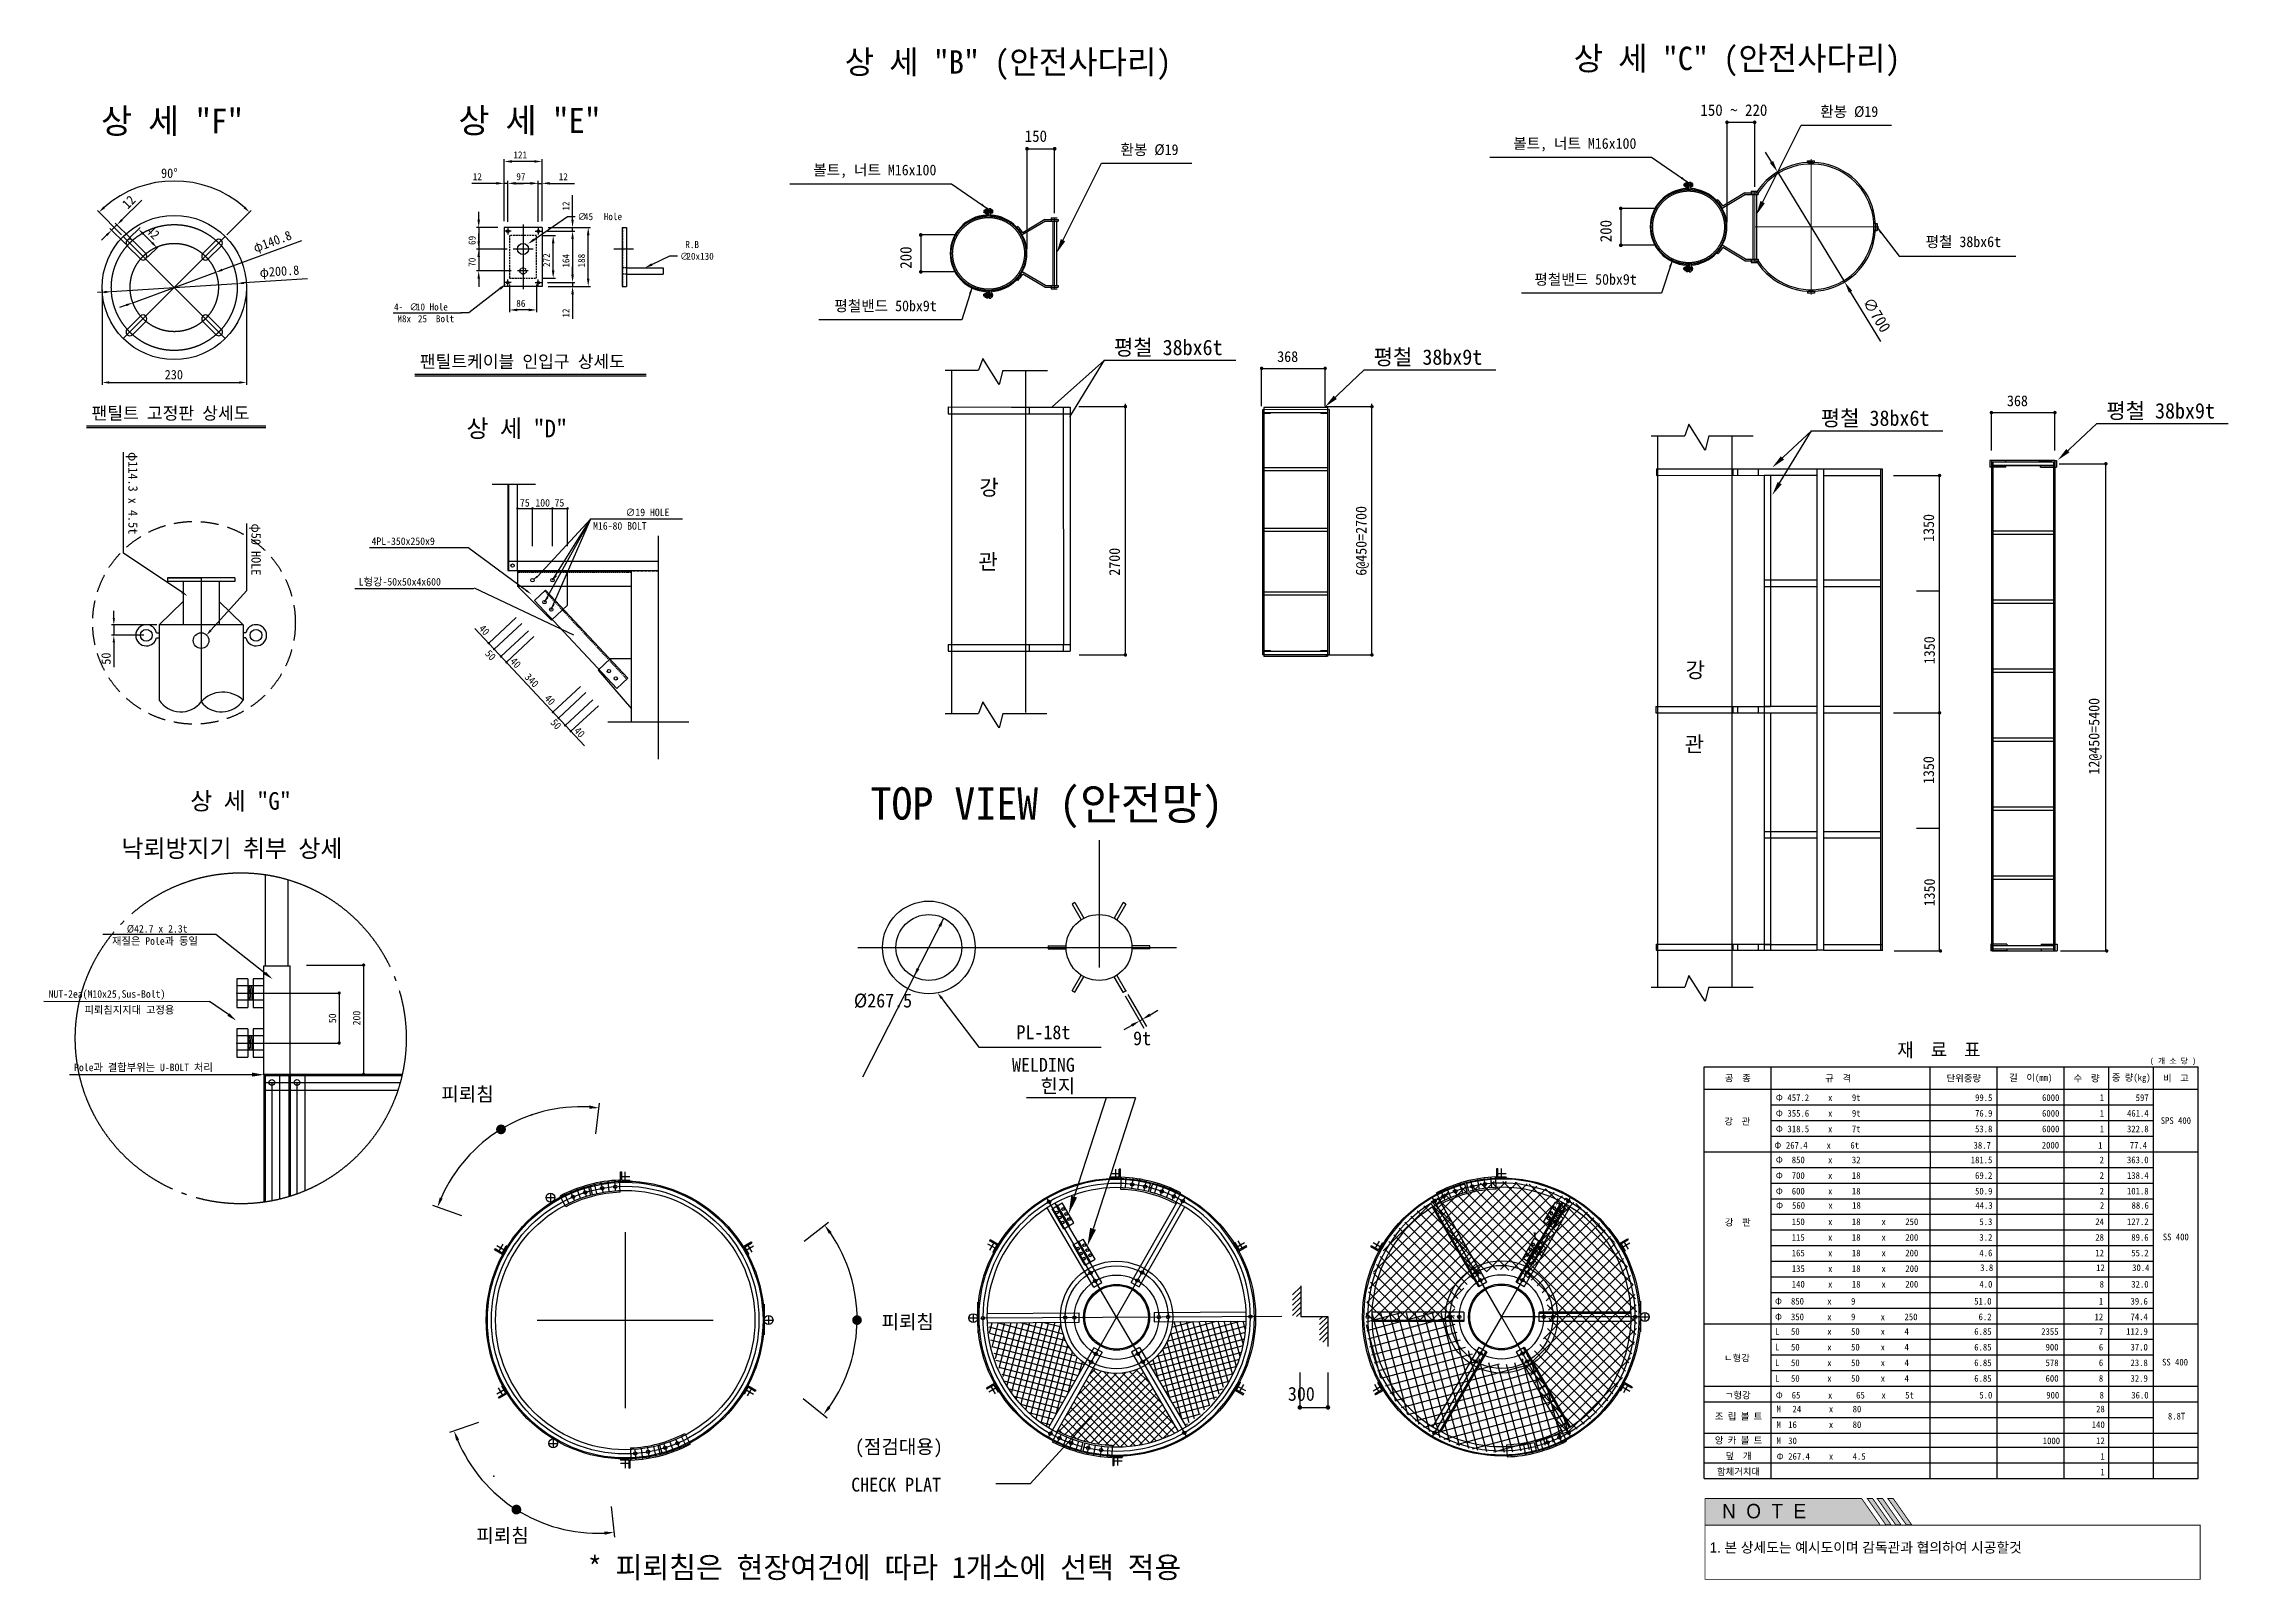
# Model space of a CAD drawing. Header units: millimetres. Extents: x 5843 to 50871, y 8497 to 30770.
# Drawn here: x 5843 to 37514, y 8497 to 30770 of the extents above; entities that cross this region are included whole.
import ezdxf
from ezdxf.enums import TextEntityAlignment as Align

# ---------------------------------------------------------------- set-up
doc = ezdxf.new("R2010")
doc.units = ezdxf.units.MM
for name, pattern in [('CENTER', [65, 60, -2, 1, -2]), ('DASHED', [0.75, 0.5, -0.25]), ('HIDDEN', [0.375, 0.25, -0.125])]:
    doc.linetypes.add(name, pattern=pattern)
for name, color, linetype in [('0-FORM', 7, 'Continuous'), ('1', 1, 'Continuous'), ('3', 7, 'Continuous'), ('BOLT', 7, 'Continuous'), ('BORD', 7, 'Continuous'), ('CEN', 1, 'CENTER'), ('DIM', 1, 'Continuous'), ('GAGE', 7, 'Continuous'), ('GUJO', 7, 'Continuous'), ('HID', 7, 'HIDDEN'), ('KISUN', 7, 'Continuous'), ('LINE', 1, 'Continuous'), ('MACHIN1', 7, 'Continuous'), ('mark', 7, 'Continuous'), ('pi', 7, 'Continuous'), ('PLATE', 7, 'Continuous'), ('ZM_3', 7, 'Continuous'), ('ZM_DIM', 7, 'Continuous'), ('ZM_TEXT', 7, 'Continuous'), ('강재', 7, 'HIDDEN')]:
    doc.layers.add(name, color=color, linetype=linetype)
doc.styles.add('GHS', font='')
doc.styles.add('HY헤드라인M', font='H2HDRM.TTF')
doc.styles.add('ROMANS', font='')
doc.styles.get("Standard").update_dxf_attribs({"font": ''})
doc.styles.add('굴림', font='')
doc.styles.get('GHS').set_extended_font_data('GulimChe')
doc.styles.get('ROMANS').set_extended_font_data('GulimChe')
doc.styles.get('Standard').set_extended_font_data('GulimChe')
doc.styles.get('굴림').set_extended_font_data('GulimChe')

msp = doc.modelspace()

# ---------------------------------------------------------------- texts
at = {"style": 'HY헤드라인M'}
msp.add_text('1. 본 상세도는 예시도이며 감독관과 협의하여 시공할것', height=146.48, dxfattribs=at).set_placement((29997, 8899))
at = {"layer": '0-FORM', "color": 7, "true_color": 0xffffff, "style": 'HY헤드라인M'}
msp.add_text('N  O  T  E', height=209.4, dxfattribs=at).set_placement((30176, 9395))

# ---------------------------------------------------------------- blocks, each defined once
blk = doc.blocks.new('A$C5B5624C7')
for p, q in [((-14.44, -39.66), (10.55, -39.66)), ((-14.44, -39.88), (10.55, -39.88)), ((1.52, -60.83), (-3.17, -60.83)), ((-3.17, -60.83), (-3.17, -61.36)), ((6.22, -60.83), (1.52, -60.83)), ((6.22, -60.83), (6.22, -61.36)), ((1.52, -61.36), (-3.17, -61.36)), ((-0.97, -61.36), (-0.97, -67.38)), ((6.22, -61.36), (1.52, -61.36)), ((4.02, -61.36), (4.02, -67.38)), ((-4.32, -67.38), (-0.97, -64.11)), ((4.02, -64.11), (7.37, -67.38)), ((1.52, -67.38), (-4.32, -67.38)), ((-4.32, -67.38), (-4.32, -77.88)), ((7.37, -67.38), (1.52, -67.38)), ((7.37, -67.38), (7.37, -77.88))]:
    blk.add_line(p, q)
for centre, radius, start, end in [((-1.32, -75.89), 3.61, 213.5762, 321.9804), ((4.56, -80.83), 4.08, 46.369, 138.0745), ((4.37, -75.89), 3.61, 218.0196, 326.4238)]:
    blk.add_arc(centre, radius, start, end)
at = {"layer": '3', "linetype": 'Continuous'}
for centre, start, end in [((-6.12, -68.83), 90, 270), ((-6.12, -68.83), 13.8813, 90), ((-6.12, -68.83), 270, 346.1187), ((9.17, -68.83), 90, 166.1187), ((9.17, -68.83), 193.8813, 270), ((9.17, -68.83), 270, 90)]:
    blk.add_arc(centre, 1.47, start, end, dxfattribs=at)
at = {"layer": 'BOLT', "linetype": 'Continuous'}
for p, q in [((-9.51, -10.96), (-6.76, -8.21)), ((-9.56, -13.04), (-12.94, -9.65)), ((-9.02, -14.31), (-11.18, -12.16)), ((-10.95, -12.39), (-10.2, -11.65)), ((-8.28, -13.57), (-10.44, -11.42)), ((-8.56, -13.57), (-6.99, -12)), ((5.12, -13.04), (8.51, -9.65)), ((-11.64, -13.09), (-12.34, -13.78)), ((-6.94, -16.4), (-8.79, -14.55)), ((-6.2, -15.66), (-8.05, -13.8)), ((-6.53, -12.93), (-5.32, -14.13)), ((-5.97, -16.17), (-4.39, -14.6)), ((1.76, -15.66), (3.61, -13.8)), ((2.5, -16.4), (4.36, -14.55)), ((-6.94, -24.36), (-8.79, -26.21)), ((-6.2, -25.1), (-8.05, -26.95)), ((1.76, -25.1), (3.61, -26.95)), ((2.5, -24.36), (4.36, -26.21)), ((-9.28, -57.38), (-9.28, -43.3)), ((7.87, -62.6), (7.87, -53.26)), ((-1.15, -62.82), (-9.28, -57.38)), ((2.88, -68.13), (7.87, -62.6))]:
    blk.add_line(p, q, dxfattribs=at)
for centre, radius in [((-2.22, -20.38), 10.05), ((-6.12, -68.83), 0.819), ((9.17, -68.83), 0.819)]:
    blk.add_circle(centre, radius, dxfattribs=at)
at = {"layer": 'BOLT', "linetype": 'CENTER'}
blk.add_circle((-2.22, -20.38), 6.15, dxfattribs=at)
at = {"layer": 'BOLT', "linetype": 'Continuous'}
for centre, radius, start, end in [((-2.22, -20.38), 14.84, 48.7963, 131.2037), ((-8.42, -14.18), 0.524, 45, 225), ((3.98, -14.18), 0.524, 315, 135), ((-6.57, -16.03), 0.524, 225, 45), ((2.13, -16.03), 0.524, 135, 315), ((-6.57, -24.73), 0.524, 315, 135), ((2.13, -24.73), 0.524, 45, 225), ((-8.42, -26.58), 0.524, 135, 315), ((3.98, -26.58), 0.524, 225, 45)]:
    blk.add_arc(centre, radius, start, end, dxfattribs=at)
for points in [[(-11.88, -9.33), (-12.11, -9.09), (-12.71, -9.89)], [(7.67, -9.09), (7.44, -9.33), (8.27, -9.89)], [(-9.63, -10.84), (-9.39, -11.07), (-10.2, -11.65)], [(-11.76, -12.97), (-11.53, -13.2), (-10.95, -12.39)], [(-6.41, -12.81), (-6.64, -13.04), (-7.22, -12.23)], [(-5.2, -14.02), (-5.44, -14.25), (-4.63, -14.83)], [(-1.06, -62.69), (-0.34, -63.37), (-1.24, -62.96)], [(3, -68.24), (2.22, -68.86), (2.76, -68.02)]]:
    blk.add_solid(points, dxfattribs=at)
at = {"layer": 'CEN'}
blk.add_line((1.52, -60.83), (1.52, -78.11), dxfattribs=at)
at = {"layer": 'GAGE', "linetype": 'Continuous'}
for p, q in [((-9.32, -27.48), (4.89, -13.27)), ((-9.32, -13.27), (4.89, -27.48))]:
    blk.add_line(p, q, dxfattribs=at)
at = {"layer": 'GAGE', "linetype": 'CENTER'}
blk.add_circle((-2.22, -20.38), 8.77, dxfattribs=at)
at = {"layer": 'GAGE', "linetype": 'DASHED', "ltscale": 5}
blk.add_circle((0.53, -67.09), 14.12, dxfattribs=at)
at = {"layer": 'KISUN', "linetype": 'Continuous'}
for p, q in [((15.5, -13.87), (4.48, -17.92)), ((-7.99, -22.5), (3.56, -18.26)), ((-11.95, -21.02), (-12.93, -21.08)), ((-12.27, -20.71), (-12.27, -33.93)), ((-10.97, -20.95), (6.54, -19.81)), ((16.34, -19.17), (7.52, -19.74)), ((7.83, -20.71), (7.83, -33.93)), ((-8.92, -22.84), (-9.84, -23.18)), ((-11.28, -33.61), (6.85, -33.61)), ((-10.64, -66.4), (-10.64, -65.42)), ((-4.65, -67.38), (-10.97, -67.38)), ((-6.45, -68.83), (-10.97, -68.83)), ((-10.64, -67.38), (-10.64, -68.83)), ((-10.64, -69.81), (-10.64, -73.29)), ((-4.69, -68.48), (-4.32, -68.48)), ((-4.69, -69.18), (-4.32, -69.18)), ((7.74, -68.48), (7.37, -68.48)), ((7.74, -69.18), (7.37, -69.18))]:
    blk.add_line(p, q, dxfattribs=at)
blk.add_circle((1.52, -69.57), 1.09, dxfattribs=at)
for points in [[(4.42, -17.76), (4.53, -18.07), (3.56, -18.26)], [(-11.96, -20.85), (-11.94, -21.18), (-10.97, -20.95)], [(7.51, -19.58), (7.53, -19.91), (6.54, -19.81)], [(-8.97, -22.69), (-8.86, -22.99), (-7.99, -22.5)], [(-11.28, -33.44), (-11.28, -33.77), (-12.27, -33.61)], [(6.85, -33.44), (6.85, -33.77), (7.83, -33.61)], [(-10.81, -66.4), (-10.48, -66.4), (-10.64, -67.38)], [(-10.81, -69.81), (-10.48, -69.81), (-10.64, -68.83)]]:
    blk.add_solid(points, dxfattribs=at)
at = {"layer": 'LINE'}
blk.add_line((-3.17, -60.83), (1.52, -60.83), dxfattribs=at)
at = {"layer": 'PLATE', "linetype": 'Continuous'}
for p, q in [((-4.32, -68.48), (-4.32, -69.18)), ((7.37, -68.48), (7.37, -69.18))]:
    blk.add_line(p, q, dxfattribs=at)
at = {"style": '굴림'}
blk.add_text('팬틸트 고정판 상세도', height=1.7476, dxfattribs=at).set_placement((-13.74, -38.75))
at = {"layer": 'mark', "style": '굴림'}
for s, p in [('90°', (-4.06, -5.1)), ('230', (-3.55, -33.17))]:
    blk.add_text(s, height=1.311, dxfattribs=at).set_placement(p)
at = {"layer": 'mark'}
for s, rotation, p in [('12', 45, (-8.71, -9.53)), ('42', 315, (-6.23, -12.6)), ('50', 90, (-11.08, -72.93))]:
    blk.add_text(s, height=1.311, rotation=rotation, dxfattribs=at).set_placement(p)
at = {"layer": 'mark', "style": '굴림'}
for s, height, rotation, p in [('φ140.8', 1.311, 20.1791, (9.08, -15.52)), ('φ200.8', 1.311, 3.7411, (9.72, -18.94)), ('φ114.3 x 4.5t', 1.3107, 270, (-8.62, -43.3)), ('φ50 HOLE', 1.311, 270, (8.53, -53.26))]:
    blk.add_text(s, height=height, rotation=rotation, dxfattribs=at).set_placement(p)
at = {"layer": 'ZM_TEXT', "style": 'GHS'}
blk.add_text('상 세 "F"', height=3.455, dxfattribs=at).set_placement((7.4, 0.06), align=Align.BOTTOM_RIGHT)
blk = doc.blocks.new('A$C1E3455CE')
for p, q in [((4.76, -0.76), (-0.52, -0.76)), ((-0.52, -0.76), (-0.52, -8.97)), ((4.76, -0.76), (4.76, -8.97)), ((15.91, -0.76), (16.52, -0.76)), ((15.91, -0.76), (15.91, -8.97)), ((16.52, -0.76), (16.52, -8.97)), ((4.76, -8.97), (-0.52, -8.97)), ((4.76, -8.97), (-0.52, -8.97)), ((15.91, -8.97), (16.52, -8.97)), ((16.52, -6.4), (21.66, -6.4)), ((16.52, -7.27), (21.66, -7.27)), ((21.66, -6.4), (21.66, -7.27)), ((-12.96, -21.22), (19.26, -21.22)), ((-12.96, -21.43), (19.26, -21.43))]:
    blk.add_line(p, q)
for centre, radius in [((0, -1.28), 0.175), ((2.12, -3.77), 0.765), ((4.24, -1.28), 0.175), ((0, -8.45), 0.175), ((4.24, -8.45), 0.175)]:
    blk.add_circle(centre, radius)
at = {"layer": 'CEN'}
for p, q in [((0.45, -1.28), (-0.43, -1.28)), ((0, -0.87), (0, -1.73)), ((2.12, -0.35), (2.12, -9.34)), ((3.79, -1.28), (4.67, -1.28)), ((4.24, -0.87), (4.24, -1.73)), ((3.51, -3.77), (0.76, -3.77)), ((17.51, -3.77), (14.77, -3.77)), ((0.45, -8.45), (-0.43, -8.45)), ((0, -8.86), (0, -8)), ((2.82, -6.83), (1.34, -6.83)), ((2.82, -6.83), (1.34, -6.83)), ((3.79, -8.45), (4.67, -8.45)), ((4.24, -8.86), (4.24, -8))]:
    blk.add_line(p, q, dxfattribs=at)
at = {"layer": 'DIM'}
for p, q in [((-0.52, 0.11), (-0.52, 8.76)), ((3.67, 8.43), (0.57, 8.43)), ((4.76, 0.11), (4.76, 8.76)), ((-1.62, 5.38), (-5.03, 5.38)), ((-0.52, 0.11), (-0.52, 5.71)), ((0, 5.38), (-0.52, 5.38)), ((0, 0), (0, 5.71)), ((0, 0), (0, 5.71)), ((3.15, 5.38), (1.09, 5.38)), ((1.09, 5.38), (2.18, 5.38)), ((3.15, 5.38), (2.05, 5.38)), ((4.24, 0), (4.24, 5.71)), ((4.24, 0), (4.24, 5.71)), ((4.24, 5.38), (4.76, 5.38)), ((4.76, 0.11), (4.76, 5.71)), ((5.85, 5.38), (9.27, 5.38)), ((9.02, 0.33), (9.02, 3.75)), ((-4.06, 0.33), (-4.06, 1.43)), ((3.66, -2.45), (8.29, 0.75)), ((8.29, 0.75), (9.38, 0.75)), ((-1.4, -0.76), (-4.39, -0.76)), ((-4.06, -0.76), (-4.06, -3.77)), ((-4.06, -2.68), (-4.06, -1.59)), ((4.87, -1.9), (6.64, -1.9)), ((5.54, -1.28), (9.35, -1.28)), ((5.54, -1.28), (9.35, -1.28)), ((5.64, -0.76), (11.53, -0.76)), ((5.64, -0.76), (9.35, -0.76)), ((6.32, -6.74), (6.32, -2.99)), ((9.02, -1.28), (9.02, -0.76)), ((9.02, -2.38), (9.02, -7.36)), ((9.02, -2.38), (9.02, -3.47)), ((11.2, -7.88), (11.2, -1.85)), ((-0.11, -3.77), (-4.39, -3.77)), ((-0.11, -3.77), (-4.39, -3.77)), ((-4.06, -3.77), (-4.06, -6.83)), ((-4.06, -4.87), (-4.06, -5.96)), ((20.07, -5.93), (22.56, -4.74)), ((22.56, -4.74), (23.65, -4.74)), ((0.46, -6.83), (-4.39, -6.83)), ((-4.06, -7.92), (-4.06, -9.02)), ((0.24, -8.71), (0.24, -12.58)), ((4, -8.71), (4, -12.58)), ((4.87, -7.84), (6.64, -7.84)), ((5.54, -8.45), (9.35, -8.45)), ((5.54, -8.45), (9.35, -8.45)), ((5.64, -8.97), (11.53, -8.97)), ((5.64, -8.97), (9.35, -8.97)), ((9.02, -7.36), (9.02, -6.26)), ((9.02, -8.45), (9.02, -8.97)), ((-1.08, -9.29), (-5.43, -12.66)), ((9.02, -10.07), (9.02, -13.48)), ((-6.46, -12.72), (-15.97, -12.72)), ((-5.43, -12.66), (-6.53, -12.66)), ((2.91, -12.26), (1.33, -12.26))]:
    blk.add_line(p, q, dxfattribs=at)
for points in [[(0.57, 8.61), (0.57, 8.25), (-0.52, 8.43)], [(3.67, 8.61), (3.67, 8.25), (4.76, 8.43)], [(-1.62, 5.57), (-1.62, 5.2), (-0.52, 5.38)], [(1.09, 5.57), (1.09, 5.2), (0, 5.38)], [(1.09, 5.57), (1.09, 5.2), (0, 5.38)], [(3.15, 5.57), (3.15, 5.2), (4.24, 5.38)], [(3.15, 5.57), (3.15, 5.2), (4.24, 5.38)], [(5.85, 5.57), (5.85, 5.2), (4.76, 5.38)], [(-4.24, 0.33), (-3.88, 0.33), (-4.06, -0.76)], [(8.84, 0.33), (9.2, 0.33), (9.02, -0.76)], [(-4.24, -2.68), (-3.88, -2.68), (-4.06, -3.77)], [(3.77, -2.6), (2.76, -3.07), (3.56, -2.3)], [(6.13, -2.99), (6.5, -2.99), (6.32, -1.9)], [(8.84, -2.38), (9.2, -2.38), (9.02, -1.28)], [(8.84, -2.38), (9.2, -2.38), (9.02, -1.28)], [(11.02, -1.85), (11.38, -1.85), (11.2, -0.76)], [(-4.24, -4.87), (-3.88, -4.87), (-4.06, -3.77)], [(20.15, -6.09), (19.09, -6.4), (19.99, -5.76)], [(-4.24, -7.92), (-3.88, -7.92), (-4.06, -6.83)], [(-1.19, -9.15), (-0.21, -8.62), (-0.97, -9.44)], [(6.13, -6.74), (6.5, -6.74), (6.32, -7.84)], [(8.84, -7.36), (9.2, -7.36), (9.02, -8.45)], [(8.84, -7.36), (9.2, -7.36), (9.02, -8.45)], [(8.84, -10.07), (9.2, -10.07), (9.02, -8.97)], [(11.02, -7.88), (11.38, -7.88), (11.2, -8.97)], [(1.33, -12.07), (1.33, -12.44), (0.24, -12.26)], [(2.91, -12.07), (2.91, -12.44), (4, -12.26)]]:
    blk.add_solid(points, dxfattribs=at)
at = {"layer": 'HID'}
for p, q in [((0.24, -1.9), (0.24, -7.84)), ((4, -1.9), (0.24, -1.9)), ((4, -7.84), (4, -1.9)), ((15.98, -0.76), (15.98, -8.97)), ((0.24, -7.84), (4, -7.84)), ((16.52, -6.4), (15.98, -6.4)), ((16.52, -7.27), (15.98, -7.27))]:
    blk.add_line(p, q, dxfattribs=at)
blk.add_circle((2.12, -6.83), 0.437, dxfattribs=at)
blk.add_text('팬틸트케이블 인입구 상세도', height=1.7476).set_placement((-12.26, -20.31))
at = {"layer": 'mark', "style": 'ROMANS'}
for s, p in [('121', (0.78, 8.86)), ('12', (-4.88, 5.82)), ('97', (1.18, 5.82)), ('12', (7.1, 5.82)), ('∅', (9.72, 0.26)), ('45 ', (10.61, 0.26)), ('Hole', (13.37, 0.26)), ('R.B', (24.73, -3.64)), ('∅', (24, -5.27)), ('20x130 ', (24.88, -5.27)), ('4-', (-15.86, -12.33)), ('∅', (-13.7, -12.33)), ('10 Hole', (-12.81, -12.33)), ('86', (1.18, -11.82)), ('M8x', (-15.39, -13.97)), ('25', (-12.53, -13.97)), (' Bolt', (-10.66, -13.97))]:
    blk.add_text(s, height=0.983, dxfattribs=at).set_placement(p)
for s, p in [('12', (8.58, 1.58)), ('69', (-4.5, -3.2)), ('70', (-4.5, -6.24)), ('272', (5.88, -6.27)), ('164', (8.58, -6.36)), ('188', (10.76, -6.34)), ('12', (8.58, -13.33))]:
    blk.add_text(s, height=0.983, rotation=90, dxfattribs=at).set_placement(p)
at = {"layer": 'ZM_TEXT', "style": 'GHS'}
blk.add_text('상 세 "E"', height=3.455, dxfattribs=at).set_placement((12.94, 11.38), align=Align.BOTTOM_RIGHT)
blk = doc.blocks.new('A$C3D316CC3')
for p, q in [((19.13, 7.23), (30.37, 7.23)), ((30.37, 7.23), (30.37, -14.44)), ((5.45, 1.71), (25.56, 1.71)), ((25.56, 1.71), (25.56, -8.11)), ((5.45, -8.11), (25.56, -8.11)), ((10.73, -14.25), (10.73, -39.41)), ((10.73, -14.25), (37.97, -14.25)), ((10.73, -14.51), (37.91, -14.51)), ((10.73, -15.85), (37.57, -15.85)), ((10.98, -14.25), (10.98, -39.37)), ((12.32, -15.85), (12.32, -39.14)), ((13.92, -38.8), (13.92, -14.25)), ((15.66, -14.25), (15.66, -38.32)), ((15.92, -14.25), (15.92, -38.24)), ((17.26, -15.85), (17.26, -37.79)), ((18.85, -37.17), (18.85, -14.25)), ((19.13, -14.25), (30.37, -14.25)), ((37.09, -17.44), (10.73, -17.44))]:
    blk.add_line(p, q)
at = {"linetype": 'CENTER'}
blk.add_circle((6.2, -7.18), 32.55, dxfattribs=at)
for centre in [(12.32, -15.85), (17.26, -15.85)]:
    blk.add_circle(centre, 0.558)
blk.add_point((10.73, -14.25))
blk.add_point((10.73, -14.25))
at = {"layer": '1', "const_width": 0.32}
for points in [[(30.37, 7.07, -1), (30.37, 7.39, -1)], [(25.56, 1.55, -1), (25.56, 1.87, -1)], [(25.56, -8.27, -1), (25.56, -7.95, -1)], [(30.37, -14.41, -1), (30.37, -14.09, -1)]]:
    blk.add_lwpolyline(points, format="xyb", close=True, dxfattribs=at)
at = {"layer": 'mark', "color": 0}
blk.add_line((0, 0), (-32.57, 0.03), dxfattribs=at)
at = {"layer": 'pi'}
blk.add_line((10.73, -14.25), (15.9, -14.25), dxfattribs=at)
at = {"layer": 'ZM_3'}
for p, q in [((11.08, 7.08), (11.08, 25)), ((15.55, 7.08), (15.55, 24)), ((7.56, 4.52), (5.45, 4.52)), ((5.45, 4.52), (5.45, -1.1)), ((7.61, 4.52), (7.61, -1.1)), ((10.73, 4.52), (8.62, 4.52)), ((8.62, 4.52), (8.62, -1.1)), ((10.73, -14.25), (10.73, 7.08)), ((10.73, 7.08), (15.9, 7.08)), ((15.9, -14.25), (15.9, 7.08)), ((8.62, 3.11), (5.45, 3.11)), ((8.62, 0.3), (5.45, 0.3)), ((7.7, 3.12), (7.87, 0.31)), ((8, 3.12), (8.18, 0.31)), ((8.3, 3.12), (8.48, 0.31)), ((10.73, 3.11), (8.62, 3.11)), ((10.73, 0.3), (8.62, 0.3)), ((5.45, -1.1), (7.56, -1.1)), ((8.62, -1.1), (10.73, -1.1)), ((7.56, -5.29), (5.45, -5.29)), ((5.45, -5.29), (5.45, -10.92)), ((8.62, -6.7), (5.45, -6.7)), ((7.61, -5.29), (7.61, -10.92)), ((7.7, -6.74), (7.87, -9.55)), ((8, -6.74), (8.18, -9.55)), ((8.3, -6.74), (8.48, -9.55)), ((10.73, -5.29), (8.62, -5.29)), ((8.62, -5.29), (8.62, -10.92)), ((10.73, -6.7), (8.62, -6.7)), ((8.62, -9.51), (5.45, -9.51)), ((5.45, -10.92), (7.56, -10.92)), ((10.73, -9.51), (8.62, -9.51)), ((8.62, -10.92), (10.73, -10.92))]:
    blk.add_line(p, q, dxfattribs=at)
for p in [(5.45, 1.71), (8.62, 1.71), (5.45, -8.11), (8.62, -8.11)]:
    blk.add_point(p, dxfattribs=at)
at = {"layer": 'ZM_DIM'}
for p, q in [((1.27, 13.23), (-20.95, 13.23)), ((10.95, 5.65), (1.27, 13.23)), ((3.77, -2.5), (0.04, 0.04)), ((8.39, -14.34), (-27.5, -14.34))]:
    blk.add_line(p, q, dxfattribs=at)
for points in [[(11.15, 5.91), (12.48, 4.45), (10.76, 5.4)], [(3.97, -2.25), (5.3, -3.7), (3.57, -2.76)], [(8.43, -14.71), (10.77, -14.35), (8.44, -13.93)]]:
    blk.add_solid(points, dxfattribs=at)
at = {"layer": 'MACHIN1', "char_height": 1.481, "attachment_point": 5, "rotation": 90, "style": 'GHS'}
for s, insert in [('\\A1;50', (24.24, -3.25)), ('200', (29, -3.2))]:
    blk.add_mtext(s, dxfattribs=dict(at, insert=insert))
at = {"layer": 'ZM_DIM', "style": 'GHS'}
for s, height, p in [('%%C42.7 x 2.3t', 1.4809, (-16.21, 13.62)), ('재질은 Pole과 동일', 1.4809, (-19.12, 11.22)), ('NUT-2ea(M10x25,Sus-Bolt)', 1.4809, (-31.6, 0.8)), ('피뢰침지지대 고정용', 1.481, (-24.55, -2.33)), ('Pole과 결합부위는 U-BOLT 처리', 1.4809, (-26.59, -13.64))]:
    blk.add_text(s, height=height, dxfattribs=at).set_placement(p)
at = {"layer": 'ZM_TEXT', "style": 'GHS'}
blk.add_text('상 세 "G"', height=3.455, dxfattribs=at).set_placement((16.09, 36.75), align=Align.BOTTOM_RIGHT)
at = {"layer": '강재', "style": 'GHS'}
blk.add_text('낙뢰방지기 취부 상세', height=3.4554, dxfattribs=at).set_placement((-17.29, 28.44))
blk = doc.blocks.new('A$C2069618B')
at = {"linetype": 'CENTER', "ltscale": 0.5}
blk.add_line((14.23, 27.7), (22.75, 27.7), dxfattribs=at)
at = {"linetype": 'Continuous'}
for p, q in [((17.33, 27.7), (17.33, 10.73)), ((17.48, 27.7), (17.48, 10.73)), ((19.21, 10.73), (19.21, 27.7)), ((17.33, 10.73), (19.21, 10.73)), ((46.94, 10.66), (17.33, 10.66)), ((17.48, 12.54), (46.94, 12.54)), ((19.21, 10.6), (19.21, 7.64)), ((19.21, 10.6), (41.67, 10.6)), ((19.21, 9.52), (19.21, 7.64)), ((19.21, 7.64), (41.67, 7.64)), ((22.58, 4.83), (38.74, -12.5)), ((24.75, 6.85), (40.91, -10.48))]:
    blk.add_line(p, q, dxfattribs=at)
for p, q in [((19.21, 15.53), (19.21, 22.94)), ((19.21, 22.94), (29.09, 22.94)), ((22.18, 15.53), (22.18, 22.94)), ((26.12, 15.53), (26.12, 22.94)), ((29.09, 15.53), (29.09, 22.94)), ((33.68, 20.89), (51.7, 20.89)), ((-9.91, 15.25), (9.48, 15.25)), ((29.09, 3.88), (29.09, 10.36)), ((-12.76, 7.17), (10.65, 7.17)), ((25.94, 0.94), (19.21, 7.64)), ((22.58, 4.83), (24.75, 6.85)), ((18.97, 1.47), (13.56, -3.58)), ((20.05, 0.31), (14.63, -4.74)), ((29.09, 3.88), (25.94, 0.94)), ((10.86, -0.69), (32.4, -23.8)), ((21.4, -1.13), (15.98, -6.18)), ((22.47, -2.29), (17.06, -7.34)), ((37.55, -6.59), (35.09, -8.88)), ((37.55, -6.59), (41.67, -6.59)), ((31.63, -12.11), (26.21, -17.16)), ((35.09, -8.88), (41.67, -16.46)), ((38.74, -12.5), (40.91, -10.48)), ((32.7, -13.27), (27.29, -18.31)), ((34.05, -14.71), (28.63, -19.76)), ((35.13, -15.87), (29.71, -20.91))]:
    blk.add_line(p, q)
at = {"linetype": 'HIDDEN'}
for p, q in [((19.21, 10.36), (41.67, 10.36)), ((24.58, 6.69), (40.73, -10.64))]:
    blk.add_line(p, q, dxfattribs=at)
at = {"linetype": 'DASHED'}
blk.add_line((46.94, 10.6), (29.57, 10.6), dxfattribs=at)
at = {"linetype": 'CENTER'}
blk.add_line((37.03, -19.07), (52.93, -19.07), dxfattribs=at)
for centre, radius in [((18.27, 11.68), 0.33), ((22.18, 8.82), 0.33), ((26.12, 8.82), 0.34), ((24.53, 4.48), 0.34), ((25.87, 3.04), 0.34), ((37.21, -9.07), 0.33), ((38.55, -10.51), 0.33)]:
    blk.add_circle(centre, radius)
at = {"layer": '1', "const_width": 0.239}
for points in [[(19.21, 22.82, 1), (19.21, 23.06, 1)], [(22.18, 22.82, 1), (22.18, 23.06, 1)], [(26.12, 22.82, 1), (26.12, 23.06, 1)], [(29.09, 22.82, 1), (29.09, 23.06, 1)], [(13.56, -3.7, 1), (13.56, -3.46, 1)], [(14.63, -4.86, 1), (14.63, -4.62, 1)], [(15.98, -6.3, 1), (15.98, -6.06, 1)], [(17.06, -7.46, 1), (17.06, -7.22, 1)], [(26.21, -17.28, 1), (26.21, -17.04, 1)], [(27.29, -18.43, 1), (27.29, -18.2, 1)], [(28.63, -19.88, 1), (28.63, -19.64, 1)], [(29.71, -21.03, 1), (29.71, -20.8, 1)]]:
    blk.add_lwpolyline(points, format="xyb", close=True, dxfattribs=at)
at = {"layer": 'CEN', "linetype": 'CENTER'}
blk.add_line((46.94, -26.39), (46.94, 17.52), dxfattribs=at)
at = {"layer": 'DIM', "linetype": 'Continuous'}
for p, q in [((23.13, 9.52), (33.68, 20.89)), ((24.53, 4.48), (33.68, 20.89)), ((25.87, 3.04), (33.68, 20.89)), ((26.12, 8.82), (33.68, 20.89)), ((21, 6.75), (9.48, 15.25)), ((30.28, -2.02), (10.78, 7.27))]:
    blk.add_line(p, q, dxfattribs=at)
for points in [[(23.25, 9.36), (23.01, 9.68), (22.18, 8.82)], [(27.03, 9.6), (26.73, 9.86), (26.12, 8.82)], [(20.89, 6.59), (21.12, 6.91), (21.96, 6.04)], [(25.34, 5.37), (25.01, 5.58), (24.53, 4.48)], [(26.57, 4.02), (26.22, 4.19), (25.87, 3.04)]]:
    blk.add_solid(points, dxfattribs=at)
at = {"layer": 'LINE'}
blk.add_line((41.67, -19.07), (41.67, 10.6), dxfattribs=at)
at = {"style": 'GHS'}
blk.add_text('M16-80 BOLT', height=1.4809, dxfattribs=at).set_placement((34.1, 18.75))
at = {"layer": 'DIM', "style": 'GHS'}
for s, p in [('4PL-350x250x9', (-9.48, 15.74)), ('L형강-50x50x4x600', (-12.01, 7.76))]:
    blk.add_text(s, height=1.4809, dxfattribs=at).set_placement(p)
for s, rotation, p in [('40', 312.9871, (11.5, -0.79)), ('50', 312.9871, (12.73, -5.73)), ('40', 312.9871, (17.68, -7.24)), ('340', 314.6757, (20.5, -10.38)), ('40', 312.9871, (24.41, -14.53)), ('50', 312.9871, (25.61, -19.3)), ('40', 312.9871, (30.24, -20.91))]:
    blk.add_text(s, height=1.481, rotation=rotation, dxfattribs=at).set_placement(p)
at = {"layer": 'DIM', "insert": (49.12, 22.14), "char_height": 1.481, "attachment_point": 6, "style": 'GHS'}
blk.add_mtext('∅19 HOLE', dxfattribs=at)
at = {"layer": 'MACHIN1', "style": 'GHS'}
for s, p in [('75', (20.67, 24.04)), ('100', (24.18, 24.04)), ('75', (27.47, 24.04))]:
    blk.add_text(s, height=1.481, dxfattribs=at).set_placement(p, align=Align.MIDDLE_CENTER)
at = {"layer": 'ZM_TEXT', "style": 'GHS'}
blk.add_text('상 세 "D"', height=3.455, dxfattribs=at).set_placement((29.03, 35.89), align=Align.BOTTOM_RIGHT)
blk = doc.blocks.new('A$C58020AFD')
at = {"layer": 'GUJO'}
h = blk.add_hatch(dxfattribs=at)
h.set_pattern_fill('ANSI37', color=256, scale=5.178022, angle=29.6569, style=0)
h.set_pattern_definition([(165.3431, (121.5223, -9.07454), (0.1637745, 0.62619), []), (75.3431, (121.5223, -9.07454), (0.62619, -0.1637745), [])])
h.paths.add_polyline_path([(-12.06, -6.25), (-12.21, -6.33, 0.132772), (-7.28, -11.59), (-3.39, -4.77, -0.224114), (-5.97, -0.36), (-13.83, -0.41, 0.0011), (-13.82, -0.47), (-13.65, -0.46, 0.111295)])
h = blk.add_hatch(dxfattribs=at)
h.set_pattern_fill('ANSI37', color=256, scale=5.178022, angle=149.6569, style=0)
h.set_pattern_definition([(285.3431, (-52.78104, 110.04296), (-0.6241838, -0.1712622), []), (195.3431, (-52.78104, 110.04296), (-0.1712622, 0.6241838), [])])
h.paths.add_polyline_path([(11.56, -7.05), (11.71, -7.15, 0.132772), (13.8, -0.24), (5.95, -0.29, -0.224114), (3.42, -4.73), (7.39, -11.5, 0.0011), (7.44, -11.47), (7.34, -11.32, 0.111295)])
h = blk.add_hatch(dxfattribs=at)
h.set_pattern_fill('ANSI37', color=256, scale=5.178022, angle=89.6569, style=0)
h.set_pattern_definition([(225.3431, (68.7569, 100.80124), (-0.4604093, 0.454928), []), (135.3431, (68.7569, 100.80124), (0.454928, 0.4604093), [])])
h.paths.add_polyline_path([(-0.48, -13.47), (-0.49, -13.65, 0.132772), (6.54, -12), (2.57, -5.22, -0.224114), (-2.53, -5.26), (-6.42, -12.08, 0.0011), (-6.37, -12.11), (-6.29, -11.95, 0.111295)])
at = {"linetype": 'CENTER'}
for p, q in [((-1.89, 51.02), (-1.89, 37.44)), ((-27.62, 39.59), (6.36, 39.59)), ((-52.4, 9.25), (-52.4, -9.5)), ((-61.78, -0.13), (-43.02, -0.13))]:
    blk.add_line(p, q, dxfattribs=at)
for p, q in [((-21.63, 36.46), (-18.43, 42.71)), ((-21.63, 36.46), (-23.4, 33.02)), ((-23.4, 33.02), (-27.12, 25.76)), ((-18.65, 34.15), (-14.7, 28.96)), ((0.91, 34.42), (2.88, 31)), ((1.18, 34.58), (3.16, 31.15)), ((3.55, 32.41), (4.39, 32.89)), ((1.6, 31.28), (0.76, 30.8)), ((2.44, 31.77), (2.71, 31.92)), ((-14.7, 28.96), (-1.65, 28.96)), ((-1.13, 23.57), (-4.54, 13.03)), ((1.99, 23.57), (-2.53, 9.6)), ((-55.53, 19.74), (-55.13, 23)), ((-69.81, 10.97), (-72.89, 12.09)), ((-33.33, 8.28), (-30.74, 10.3)), ((19.51, -5.7), (19.51, -9.44)), ((22.51, -5.7), (22.51, -9.44)), ((-33.42, -8.48), (-30.86, -10.54)), ((-68.03, -11.03), (-71.13, -12.11)), ((-2.64, -10.38), (-9.24, -17.58)), ((19.51, -9.44), (22.51, -9.44)), ((-53.88, -20.01), (-53.53, -23.27))]:
    blk.add_line(p, q)
at = {"linetype": 'ByBlock'}
blk.add_line((2.44, 31.77), (2.71, 31.92), dxfattribs=at)
for points in [[(1.99, 23.57), (-9.64, 23.57)], [(-9.24, -17.58), (-12.88, -17.58)]]:
    blk.add_lwpolyline(points)
at = {"const_width": 0.518}
for points in [[(-65.38, 20.22, 1), (-65.9, 20.18, 1)], [(-27.81, -0.36, 1), (-27.57, 0.09, 1)], [(-64.13, -20.1, 1), (-63.87, -20.55, 1)]]:
    blk.add_lwpolyline(points, format="xyb", close=True, dxfattribs=at)
at = {"linetype": 'CENTER'}
blk.add_lwpolyline([(17.58, 0.27), (-14.27, 0.08)], dxfattribs=at)
for centre, start, end in [((-57.14, 6.36), 86.7794, 156.3447), ((-43.93, -0.04), 324.8951, 34.4604), ((-55.3, -6.6), 202.8421, 272.4074)]:
    blk.add_arc(centre, 16.25, start, end)
for p in [(-62.36, 21.74), (-28.11, -3.73), (22.51, -9.44), (-66.4, -16.77)]:
    blk.add_point(p)
for points in [[(-18.73, 41.78), (-19.01, 41.92), (-18.43, 42.71)], [(-21.05, 37.25), (-21.33, 37.4), (-21.63, 36.46)], [(-18.75, 34.07), (-18.54, 34.23), (-19.12, 34.78)], [(1.52, 31.42), (1.68, 31.14), (2.44, 31.77)], [(3.47, 32.55), (3.63, 32.27), (2.71, 31.92)], [(-56.21, 22.75), (-56.24, 22.4), (-55.2, 22.48)], [(-71.86, 12.81), (-72.18, 12.94), (-72.41, 11.91)], [(-4.85, 13.13), (-4.23, 12.93), (-5.13, 11.18)], [(-30.68, 9.05), (-30.4, 9.25), (-31.15, 9.98)], [(-2.84, 9.7), (-2.22, 9.5), (-3.13, 7.76)], [(-30.51, -9.49), (-30.78, -9.28), (-31.27, -10.21)], [(-70.43, -12.97), (-70.11, -12.85), (-70.64, -11.94)], [(-54.63, -22.66), (-54.6, -23.01), (-53.58, -22.76)]]:
    blk.add_solid(points)
at = {"layer": '1', "const_width": 0.239}
for points in [[(19.51, -9.56, 1), (19.51, -9.32, 1)], [(22.51, -9.56, 1), (22.51, -9.32, 1)]]:
    blk.add_lwpolyline(points, format="xyb", close=True, dxfattribs=at)
at = {"layer": 'Defpoints', "linetype": 'ByBlock'}
for p in [(-18.43, 42.71), (-21.63, 36.46), (2.71, 31.92)]:
    blk.add_point(p, dxfattribs=at)
at = {"layer": 'GUJO'}
for p, q in [((-4.47, 44.37), (-4.74, 44.21)), ((-4.47, 44.37), (-3.51, 42.7)), ((0.68, 44.37), (-0.28, 42.7)), ((0.96, 44.21), (0.68, 44.37)), ((-4.74, 44.21), (-3.78, 42.54)), ((0.96, 44.21), (0, 42.54)), ((-7.32, 39.75), (-7.32, 39.43)), ((-7.32, 39.75), (-5.4, 39.75)), ((3.53, 39.75), (1.61, 39.75)), ((3.53, 39.43), (3.53, 39.75)), ((-7.32, 39.43), (-5.4, 39.43)), ((3.53, 39.43), (1.61, 39.43)), ((-4.74, 34.97), (-3.78, 36.63)), ((-4.74, 34.97), (-4.47, 34.81)), ((-4.47, 34.81), (-3.51, 36.47)), ((0.68, 34.81), (-0.28, 36.47)), ((0.96, 34.97), (0, 36.63)), ((0.68, 34.81), (0.96, 34.97)), ((-56.53, 13.07), (-56.86, 14.12)), ((-56.07, 13.2), (-56.33, 14.15)), ((-55.88, 13.25), (-56.13, 14.21)), ((-55.42, 13.36), (-55.66, 14.44)), ((-54.76, 13.49), (-54.95, 14.58)), ((-54.1, 13.59), (-54.23, 14.69)), ((-53.43, 13.66), (-53.51, 14.76)), ((-52.95, 13.51), (-53, 14.79)), ((-52.89, 14.68), (-52.89, 15.67)), ((-52.89, 15.67), (-52.77, 15.67)), ((-52.89, 15.18), (-51.91, 15.18)), ((-52.89, 14.68), (-51.91, 14.68)), ((-52.77, 14.8), (-52.77, 15.67)), ((-52.77, 14.8), (-51.91, 14.8)), ((-52.4, 14.68), (-52.4, 15.67)), ((-51.91, 14.68), (-51.91, 14.8)), ((0.39, 15.47), (-0.6, 15.47)), ((0.27, 15.1), (-0.6, 15.09)), ((-0.6, 14.97), (-0.6, 15.09)), ((0.39, 14.98), (-0.6, 14.97)), ((-0.1, 14.98), (-0.11, 15.96)), ((0.27, 15.1), (0.26, 15.97)), ((0.38, 15.97), (0.26, 15.97)), ((0.39, 14.98), (0.38, 15.97)), ((0.45, 13.8), (0.49, 15.09)), ((0.93, 13.96), (1.01, 15.06)), ((1.6, 13.89), (1.73, 14.99)), ((2.26, 13.8), (2.45, 14.89)), ((2.92, 13.67), (3.16, 14.75)), ((3.39, 13.56), (3.63, 14.52)), ((3.57, 13.51), (3.83, 14.47)), ((4.03, 13.38), (4.36, 14.44)), ((4.67, 13.17), (5.04, 14.21)), ((34.17, 11.08), (37.23, 14.14)), ((34.63, 10.28), (38.83, 14.48)), ((35.09, 9.48), (40.23, 14.63)), ((35.54, 8.69), (41.5, 14.64)), ((36.24, 13.19), (35.86, 14.23)), ((36, 7.89), (42.67, 14.55)), ((36.46, 7.09), (43.75, 14.38)), ((36.88, 13.4), (36.55, 14.46)), ((36.75, 14), (44.86, 5.9)), ((36.92, 6.3), (44.77, 14.15)), ((37.34, 13.54), (37.08, 14.49)), ((37.52, 13.59), (37.27, 14.54)), ((37.74, 14.27), (45.32, 6.69)), ((37.99, 13.7), (37.75, 14.78)), ((38.65, 13.83), (38.46, 14.92)), ((38.79, 14.48), (45.78, 7.49)), ((39.31, 13.93), (39.17, 15.03)), ((39.97, 14), (39.89, 15.1)), ((39.92, 14.61), (46.24, 8.29)), ((40.46, 13.85), (40.41, 15.13)), ((40.51, 16.01), (40.63, 16.01)), ((40.51, 15.02), (40.51, 16.01)), ((40.51, 15.51), (41.5, 15.51)), ((40.51, 15.02), (41.5, 15.02)), ((40.63, 15.14), (40.63, 16.01)), ((40.63, 15.14), (41.5, 15.14)), ((41.01, 15.02), (41.01, 16.01)), ((41.14, 14.65), (46.7, 9.08)), ((41.5, 15.02), (41.5, 15.14)), ((42.47, 14.57), (47.16, 9.88)), ((43.95, 14.34), (47.62, 10.68)), ((-60.84, 12.92), (-59.89, 12.92)), ((-60.37, 13.4), (-60.37, 12.45)), ((-58.74, 11.95), (-59.34, 13.09)), ((-58.4, 12.33), (-58.88, 13.32)), ((-57.79, 12.6), (-58.22, 13.62)), ((-57.16, 12.85), (-57.54, 13.89)), ((-0.02, 0.17), (-7.5, 12.95)), ((-2.46, 3.37), (-7.42, 11.84)), ((-6.9, 11.74), (-5.83, 12.37)), ((-5.65, 9.6), (-6.9, 11.74)), ((-1.61, 3.87), (-6.57, 12.34)), ((-5.16, 9.88), (-6.42, 12.02)), ((-5.05, 9.94), (-6.31, 12.09)), ((-6.23, 11.7), (-6.12, 11.77)), ((-5.87, 11.67), (-5.83, 11.82)), ((-5.76, 11.56), (-5.87, 11.67)), ((-4.57, 10.22), (-5.83, 12.37)), ((-5.83, 11.82), (-5.68, 11.86)), ((-5.68, 11.86), (-5.57, 11.76)), ((-5.57, 11.76), (-5.61, 11.6)), ((-0.02, 0.17), (7.31, 13.04)), ((1.54, 3.89), (6.39, 12.42)), ((2.39, 3.4), (7.25, 11.93)), ((5.29, 12.93), (5.72, 13.95)), ((5.91, 12.66), (6.38, 13.65)), ((6.25, 12.29), (6.84, 13.43)), ((27.38, 4.98), (34.64, 12.23)), ((28.41, 7.26), (33.96, 12.81)), ((32.74, 12.05), (37.48, 7.31)), ((33.5, 12.54), (35.76, 10.28)), ((33.5, 12.23), (40.49, 5.24)), ((41.01, 0.21), (33.6, 13.04)), ((38.58, 3.43), (33.67, 11.93)), ((33.71, 11.87), (35.3, 13.47)), ((38.68, 3.49), (33.77, 11.99)), ((34.66, 12.29), (34.07, 13.43)), ((34.1, 12.89), (41.78, 5.2)), ((35.01, 12.66), (34.53, 13.66)), ((39.43, 3.93), (34.53, 12.42)), ((34.94, 13.31), (43.87, 4.37)), ((35.62, 12.94), (35.19, 13.96)), ((35.82, 13.68), (44.4, 5.1)), ((37.38, 5.5), (45.74, 13.85)), ((37.84, 4.7), (46.64, 13.5)), ((39.4, 5), (47.5, 13.1)), ((40.92, 5.26), (48.31, 12.66)), ((41.01, 0.21), (48.41, 13.04)), ((42.58, 3.93), (47.49, 12.42)), ((42.68, 3.87), (47.59, 12.37)), ((43.44, 3.43), (48.34, 11.93)), ((44.25, 6.71), (49.46, 11.91)), ((45.5, 10.3), (46.75, 12.45)), ((45.69, 13.87), (48.08, 11.47)), ((45.97, 9.68), (48.71, 12.42)), ((45.99, 10.02), (47.23, 12.17)), ((46.1, 9.95), (47.34, 12.11)), ((46.6, 11.94), (46.49, 11.83)), ((46.49, 11.83), (46.53, 11.68)), ((46.53, 11.68), (46.68, 11.64)), ((46.58, 9.67), (47.82, 11.83)), ((46.75, 11.9), (46.6, 11.94)), ((46.68, 11.64), (46.79, 11.75)), ((47.82, 11.83), (46.75, 12.45)), ((46.79, 11.75), (46.75, 11.9)), ((47.16, 11.54), (46.89, 11.7)), ((47.15, 11.79), (47.05, 11.85)), ((47.55, 12.41), (54.43, 5.52)), ((47.69, 12.65), (47.92, 12.88)), ((47.93, 12.88), (48.54, 12.27)), ((48.93, 12.28), (53.07, 8.13)), ((-6.55, 11.3), (-6.51, 11.45)), ((-6.44, 11.19), (-6.55, 11.3)), ((-6.51, 11.45), (-6.36, 11.49)), ((-6.29, 11.23), (-6.44, 11.19)), ((-6.36, 11.49), (-6.25, 11.38)), ((-6.25, 11.38), (-6.29, 11.23)), ((-6.24, 11.46), (-5.96, 11.62)), ((-6.23, 10.76), (-6.19, 10.91)), ((-6.12, 10.65), (-6.23, 10.76)), ((-6.19, 10.91), (-6.04, 10.95)), ((-5.97, 10.7), (-6.12, 10.65)), ((-6.04, 10.95), (-5.93, 10.85)), ((-5.93, 10.85), (-5.97, 10.7)), ((-5.95, 11.22), (-5.84, 11.28)), ((-5.92, 10.23), (-5.88, 10.38)), ((-5.81, 10.12), (-5.92, 10.23)), ((-5.88, 10.38), (-5.73, 10.42)), ((-5.66, 10.16), (-5.81, 10.12)), ((-5.61, 11.6), (-5.76, 11.56)), ((-5.73, 10.42), (-5.62, 10.31)), ((-5.62, 10.31), (-5.66, 10.16)), ((-5.65, 9.6), (-4.57, 10.22)), ((-5.64, 10.69), (-5.53, 10.75)), ((-5.55, 11.14), (-5.51, 11.29)), ((-5.44, 11.03), (-5.55, 11.14)), ((-5.51, 11.29), (-5.36, 11.33)), ((-5.29, 11.07), (-5.44, 11.03)), ((-5.38, 10.24), (-5.27, 10.31)), ((-5.36, 11.33), (-5.25, 11.22)), ((-5.25, 11.22), (-5.29, 11.07)), ((-5.24, 10.6), (-5.2, 10.75)), ((-5.13, 10.49), (-5.24, 10.6)), ((-5.2, 10.75), (-5.05, 10.79)), ((-4.98, 10.53), (-5.13, 10.49)), ((-5.05, 10.79), (-4.94, 10.68)), ((-4.94, 10.68), (-4.98, 10.53)), ((26.57, 0.4), (36.02, 9.84)), ((26.65, 1.73), (35.56, 10.64)), ((26.89, 3.23), (35.1, 11.44)), ((30.1, 9.66), (36.78, 2.98)), ((30.7, 10.32), (37.34, 3.68)), ((31.34, 10.93), (38, 4.27)), ((32.02, 11.51), (38.78, 4.75)), ((42.06, 5.15), (47.66, 10.75)), ((43.44, 4.64), (50.17, 11.36)), ((44.19, 4.13), (50.84, 10.78)), ((44.83, 3.51), (51.47, 10.15)), ((45.36, 2.78), (52.06, 9.49)), ((46.58, 9.67), (45.5, 10.3)), ((45.98, 10.87), (45.87, 10.76)), ((45.87, 10.76), (45.91, 10.61)), ((45.91, 10.61), (46.06, 10.57)), ((46.13, 10.83), (45.98, 10.87)), ((46.06, 10.57), (46.17, 10.68)), ((46.17, 10.68), (46.13, 10.83)), ((46.17, 10.02), (55.43, 0.75)), ((46.29, 11.4), (46.18, 11.3)), ((46.18, 11.3), (46.22, 11.14)), ((46.31, 10.32), (46.2, 10.38)), ((46.22, 11.14), (46.37, 11.1)), ((46.44, 11.36), (46.29, 11.4)), ((46.37, 11.1), (46.48, 11.21)), ((46.48, 11.21), (46.44, 11.36)), ((46.57, 10.77), (46.46, 10.83)), ((46.66, 10.5), (46.55, 10.39)), ((46.55, 10.39), (46.59, 10.24)), ((46.59, 10.24), (46.74, 10.2)), ((46.63, 10.81), (55.31, 2.12)), ((46.81, 10.46), (46.66, 10.5)), ((46.74, 10.2), (46.85, 10.31)), ((46.87, 11.3), (46.76, 11.36)), ((46.85, 10.31), (46.81, 10.46)), ((46.97, 11.04), (46.86, 10.93)), ((46.86, 10.93), (46.9, 10.78)), ((46.9, 10.78), (47.05, 10.74)), ((47.12, 11), (46.97, 11.04)), ((47.05, 10.74), (47.16, 10.85)), ((47.09, 11.61), (55.02, 3.67)), ((47.16, 10.85), (47.12, 11)), ((47.28, 11.57), (47.17, 11.46)), ((47.17, 11.46), (47.21, 11.31)), ((47.21, 11.31), (47.36, 11.27)), ((47.43, 11.53), (47.28, 11.57)), ((47.36, 11.27), (47.47, 11.38)), ((47.47, 11.38), (47.43, 11.53)), ((-66.33, 7.35), (-66.27, 7.45)), ((-65.47, 6.85), (-66.33, 7.35)), ((-65.51, 7.01), (-66.27, 7.45)), ((-65.22, 7.28), (-66.08, 7.77)), ((-65.9, 7.1), (-65.4, 7.95)), ((-65.51, 7.01), (-65.08, 7.77)), ((-65.47, 6.85), (-64.98, 7.71)), ((-64.98, 7.71), (-65.08, 7.77)), ((-39.82, 7.71), (-38.97, 8.2)), ((-39.82, 7.71), (-39.33, 6.85)), ((-39.66, 7.66), (-38.91, 8.1)), ((-39.66, 7.66), (-39.22, 6.91)), ((-39.57, 7.28), (-38.72, 7.77)), ((-39.39, 7.95), (-38.9, 7.1)), ((-38.97, 8.2), (-38.91, 8.1)), ((-12.88, 7.49), (-13.74, 7.98)), ((-13.5, 8.41), (-13.56, 8.31)), ((-12.8, 7.88), (-13.56, 8.31)), ((-13.07, 8.17), (-13.56, 7.31)), ((-12.64, 7.92), (-13.5, 8.41)), ((-12.8, 7.88), (-13.23, 7.12)), ((-13.13, 7.07), (-13.23, 7.12)), ((-12.64, 7.92), (-13.13, 7.07)), ((-4.64, 7.88), (-3.57, 8.51)), ((-3.39, 5.74), (-4.64, 7.88)), ((-4.29, 7.44), (-4.25, 7.59)), ((-4.18, 7.33), (-4.29, 7.44)), ((-4.25, 7.59), (-4.1, 7.63)), ((-4.03, 7.37), (-4.18, 7.33)), ((-2.9, 6.02), (-4.16, 8.16)), ((-4.1, 7.63), (-3.99, 7.52)), ((-2.8, 6.08), (-4.05, 8.23)), ((-3.99, 7.52), (-4.03, 7.37)), ((-3.97, 7.84), (-3.86, 7.91)), ((-3.97, 6.9), (-3.93, 7.05)), ((-3.93, 7.05), (-3.78, 7.1)), ((-3.78, 7.1), (-3.67, 6.99)), ((-3.67, 6.99), (-3.71, 6.84)), ((-3.69, 7.36), (-3.58, 7.42)), ((-3.61, 7.81), (-3.57, 7.96)), ((-3.5, 7.7), (-3.61, 7.81)), ((-2.31, 6.37), (-3.57, 8.51)), ((-3.57, 7.96), (-3.42, 8.01)), ((-3.35, 7.75), (-3.5, 7.7)), ((-3.42, 8.01), (-3.31, 7.9)), ((-3.31, 7.9), (-3.35, 7.75)), ((-3.29, 7.28), (-3.26, 7.43)), ((-3.18, 7.17), (-3.29, 7.28)), ((-3.26, 7.43), (-3.11, 7.47)), ((-3.03, 7.21), (-3.18, 7.17)), ((-3.11, 7.47), (-3, 7.36)), ((-3, 7.36), (-3.03, 7.21)), ((12.52, 8.07), (12.62, 8.13)), ((13.01, 7.22), (12.52, 8.07)), ((13.06, 7.38), (12.62, 8.13)), ((12.76, 7.65), (13.62, 8.15)), ((13.44, 7.47), (12.94, 8.32)), ((13.01, 7.22), (13.87, 7.72)), ((13.06, 7.38), (13.81, 7.82)), ((13.87, 7.72), (13.81, 7.82)), ((27.08, 7.68), (27.14, 7.79)), ((27.94, 7.19), (27.08, 7.68)), ((27.89, 7.35), (27.14, 7.79)), ((27.15, -0.28), (36.48, 9.05)), ((28.18, 7.62), (27.33, 8.11)), ((27.51, 7.44), (28, 8.29)), ((27.89, 7.35), (28.33, 8.1)), ((27.94, 7.19), (28.43, 8.04)), ((28.43, 8.04), (28.33, 8.1)), ((28.41, -0.28), (36.94, 8.25)), ((28.53, 7.47), (35.96, 0.03)), ((29.01, 8.24), (36.05, 1.2)), ((29.53, 8.97), (36.35, 2.16)), ((29.66, -0.28), (37.4, 7.45)), ((35.21, 9.26), (39.46, 5.02)), ((43.02, 4.85), (45.94, 7.78)), ((43.27, 6.42), (44.51, 8.58)), ((43.74, 6.99), (43.63, 6.88)), ((43.89, 6.95), (43.74, 6.99)), ((43.75, 6.14), (45, 8.3)), ((43.86, 6.08), (45.1, 8.23)), ((44.05, 7.53), (43.94, 7.42)), ((43.94, 7.42), (43.98, 7.27)), ((43.98, 7.27), (44.13, 7.23)), ((44.2, 7.49), (44.05, 7.53)), ((44.13, 7.23), (44.24, 7.34)), ((44.24, 7.34), (44.2, 7.49)), ((44.36, 8.07), (44.25, 7.96)), ((44.25, 7.96), (44.29, 7.81)), ((44.29, 7.81), (44.44, 7.77)), ((44.34, 5.8), (45.59, 7.96)), ((44.51, 8.03), (44.36, 8.07)), ((44.44, 7.77), (44.55, 7.88)), ((45.59, 7.96), (44.51, 8.58)), ((44.55, 7.88), (44.51, 8.03)), ((44.63, 7.42), (44.53, 7.49)), ((44.73, 7.16), (44.62, 7.05)), ((44.62, 7.05), (44.66, 6.9)), ((44.88, 7.12), (44.73, 7.16)), ((44.79, 7.63), (55.14, -2.73)), ((44.92, 7.91), (44.81, 7.98)), ((44.92, 6.97), (44.88, 7.12)), ((45.05, 7.7), (44.94, 7.59)), ((44.94, 7.59), (44.98, 7.44)), ((44.98, 7.44), (45.13, 7.4)), ((45.2, 7.66), (45.05, 7.7)), ((45.13, 7.4), (45.24, 7.51)), ((45.24, 7.51), (45.2, 7.66)), ((45.25, 8.42), (55.32, -1.65)), ((45.71, 9.22), (55.42, -0.5)), ((45.76, 1.93), (52.62, 8.79)), ((46.01, 0.92), (53.13, 8.04)), ((46.03, -0.31), (53.6, 7.26)), ((53.59, 8.04), (54.44, 8.54)), ((53.59, 8.04), (54.08, 7.19)), ((53.75, 8), (54.5, 8.44)), ((53.75, 8), (54.18, 7.25)), ((53.83, 7.62), (54.69, 8.11)), ((54.01, 8.29), (54.51, 7.44)), ((54.08, 7.19), (54.18, 7.25)), ((54.44, 8.54), (54.5, 8.44)), ((-39.33, 6.85), (-39.22, 6.91)), ((-3.86, 6.8), (-3.97, 6.9)), ((-3.71, 6.84), (-3.86, 6.8)), ((-3.66, 6.37), (-3.62, 6.52)), ((-3.55, 6.26), (-3.66, 6.37)), ((-3.62, 6.52), (-3.47, 6.56)), ((-3.4, 6.3), (-3.55, 6.26)), ((-3.47, 6.56), (-3.36, 6.45)), ((-3.36, 6.45), (-3.4, 6.3)), ((-3.39, 5.74), (-2.31, 6.37)), ((-3.38, 6.83), (-3.27, 6.89)), ((-3.21, 4.65), (-2.36, 5.15)), ((-3.12, 6.38), (-3.01, 6.45)), ((-2.98, 6.74), (-2.94, 6.89)), ((-2.87, 6.63), (-2.98, 6.74)), ((-2.94, 6.89), (-2.79, 6.93)), ((-2.72, 6.67), (-2.87, 6.63)), ((-2.79, 6.93), (-2.68, 6.82)), ((-2.68, 6.82), (-2.72, 6.67)), ((2.27, 5.18), (3.13, 4.69)), ((27.35, 4.88), (32.5, -0.28)), ((27.69, 5.79), (33.76, -0.28)), ((28.09, 6.65), (35.02, -0.28)), ((30.92, -0.28), (37.86, 6.66)), ((32.18, -0.28), (38.32, 5.86)), ((36.93, 6.29), (38.58, 4.64)), ((38.69, 5.21), (37.84, 4.72)), ((37.94, 4.23), (38.78, 5.06)), ((44.34, 5.8), (43.27, 6.42)), ((44.18, 4.72), (43.32, 5.21)), ((43.41, 5.24), (54.23, -5.58)), ((43.6, -5.26), (54.42, 5.56)), ((43.63, 6.88), (43.67, 6.73)), ((43.67, 6.73), (43.82, 6.69)), ((43.82, 6.69), (43.93, 6.8)), ((43.83, 4.4), (44.23, 4.8)), ((43.87, 6.03), (54.58, -4.69)), ((43.93, 6.8), (43.89, 6.95)), ((44.07, 6.45), (43.96, 6.51)), ((44.33, 6.9), (44.22, 6.96)), ((44.42, 6.62), (44.31, 6.52)), ((44.31, 6.52), (44.35, 6.37)), ((44.33, 6.83), (54.89, -3.74)), ((44.35, 6.37), (44.5, 6.32)), ((44.57, 6.58), (44.42, 6.62)), ((44.5, 6.32), (44.61, 6.43)), ((44.61, 6.43), (44.57, 6.58)), ((44.66, 6.9), (44.82, 6.86)), ((44.82, 6.86), (44.92, 6.97)), ((45.49, -2.11), (54.03, 6.43)), ((-2.71, 3.8), (-1.86, 4.3)), ((-2.46, 3.37), (-1.61, 3.87)), ((1.54, 3.89), (2.39, 3.4)), ((1.78, 4.32), (2.64, 3.83)), ((26.82, 2.89), (29.99, -0.28)), ((27.06, 3.91), (31.25, -0.28)), ((33.43, -0.28), (36.99, 3.28)), ((39.19, 4.35), (38.33, 3.86)), ((39.43, 3.93), (38.58, 3.43)), ((43.44, 3.43), (42.58, 3.93)), ((43.68, 3.86), (42.83, 4.35)), ((44.06, -6.06), (54.75, 4.63)), ((44.52, -6.85), (55.03, 3.65)), ((44.98, -7.65), (55.24, 2.61)), ((-37.59, 1.56), (-37.59, -1.71)), ((-37.12, 0.35), (-37.12, -0.6)), ((-14.82, 0.08), (-15.77, 0.07)), ((-15.3, 0.55), (-15.3, -0.4)), ((-14.83, 1.77), (-14.82, -1.51)), ((-13.83, 0.58), (-4.02, 0.64)), ((-0.02, 0.17), (-7.34, -12.7)), ((-5.5, -0.36), (-5.5, 0.63)), ((-4.51, -0.35), (-4.52, 0.63)), ((-4.02, -0.35), (-4.02, 0.64)), ((-0.02, 0.17), (7.47, -12.61)), ((3.99, 0.68), (13.79, 0.74)), ((3.99, 0.68), (3.99, -0.3)), ((4.48, 0.69), (4.49, -0.3)), ((5.47, 0.69), (5.47, -0.29)), ((26.89, 0.65), (26.58, 0.56)), ((30.33, 0.65), (26.58, -0.36)), ((26.58, 0.62), (27.48, -0.28)), ((33.76, 0.65), (26.65, -1.26)), ((26.66, 1.79), (28.74, -0.28)), ((35.96, 0.32), (26.77, -2.15)), ((27.18, 0.65), (29.7, -8.76)), ((37, 0.71), (27.19, 0.71)), ((28.1, 0.65), (31, -10.19)), ((29.02, 0.65), (32.2, -11.22)), ((29.94, 0.65), (33.33, -12.01)), ((30.86, 0.65), (34.42, -12.63)), ((31.78, 0.65), (35.47, -13.12)), ((32.7, 0.65), (36.49, -13.5)), ((41.01, 0.21), (33.6, -12.61)), ((33.62, 0.65), (37.49, -13.79)), ((34.54, 0.65), (38.46, -14)), ((34.69, -0.28), (36.03, 1.06)), ((35.46, 0.65), (39.42, -14.13)), ((35.52, 0.71), (35.52, -0.28)), ((36.51, 0.71), (36.51, -0.28)), ((37, 0.71), (37, -0.28)), ((41.01, 0.21), (48.41, -12.61)), ((55.82, 0.21), (41.01, 0.21)), ((54.82, 0.71), (45.01, 0.71)), ((45.01, -0.28), (45.01, 0.71)), ((54.82, 0.59), (45.01, 0.59)), ((45.44, -8.45), (55.38, 1.5)), ((45.51, -0.28), (45.51, 0.71)), ((45.89, 1.49), (53.82, -6.44)), ((45.9, -9.24), (55.44, 0.3)), ((46.06, 0.07), (53.37, -7.24)), ((46.49, -0.28), (46.49, 0.71)), ((55.82, 1.9), (55.82, -1.37)), ((55.82, 0.21), (56.76, 0.21)), ((56.29, 0.69), (56.29, -0.26)), ((-37.59, -0.13), (-36.64, -0.13)), ((-13.83, -0.41), (-4.02, -0.35)), ((3.99, -0.3), (13.8, -0.24)), ((5.05, -0.3), (5.02, -0.27)), ((26.6, -0.61), (28.11, -6.28)), ((36.02, -0.59), (26.94, -3.02)), ((36.24, -1.45), (27.17, -3.88)), ((37, -0.16), (27.19, -0.16)), ((37, -0.28), (27.19, -0.28)), ((36.61, -2.27), (27.44, -4.73)), ((35.95, -0.28), (35.98, -0.25)), ((54.82, -0.28), (45.01, -0.28)), ((45.57, -1.96), (52.34, -8.73)), ((45.9, -1.03), (52.87, -8)), ((46.36, -10.04), (55.39, -1.01)), ((-2.43, -3.07), (-7.28, -11.59)), ((-1.57, -3.56), (-6.42, -12.08)), ((-2.3, -4.84), (-3.16, -4.36)), ((-1.81, -3.99), (-2.67, -3.5)), ((-1.57, -3.56), (-2.43, -3.07)), ((2.43, -3.04), (1.58, -3.54)), ((1.58, -3.54), (6.54, -12)), ((2.68, -3.47), (1.83, -3.96)), ((3.18, -4.32), (2.33, -4.82)), ((2.43, -3.04), (7.39, -11.5)), ((37.15, -3.05), (27.78, -5.56)), ((37.89, -3.77), (28.16, -6.37)), ((38.95, -4.4), (28.61, -7.17)), ((38.58, -3.01), (33.67, -11.5)), ((39.33, -3.44), (34.42, -11.94)), ((39.43, -3.5), (34.53, -12)), ((37.46, -3.38), (40.36, -14.21)), ((37.84, -4.29), (38.69, -4.79)), ((38.33, -3.44), (39.19, -3.93)), ((38.58, -3.01), (39.43, -3.5)), ((38.6, -4.23), (41.28, -14.22)), ((39.64, -4.65), (42.19, -14.17)), ((42.39, -4.64), (44.82, -13.71)), ((42.58, -3.5), (43.44, -3.01)), ((42.58, -3.5), (47.49, -12)), ((42.83, -3.93), (43.68, -3.44)), ((43.14, -4.46), (43.33, -4.27)), ((43.23, -4.32), (45.67, -13.45)), ((43.32, -4.79), (44.18, -4.29)), ((43.33, -3.07), (48.24, -11.57)), ((43.44, -3.01), (48.34, -11.5)), ((43.99, -3.97), (43.73, -4.04)), ((43.82, -3.98), (50.5, -10.66)), ((44.11, -4.17), (46.51, -13.13)), ((44.52, -3.42), (51.15, -10.05)), ((45.1, -2.74), (51.77, -9.41)), ((46.82, -10.84), (55.19, -2.46)), ((47.28, -11.63), (54.77, -4.14)), ((-13.05, -6.89), (-13.9, -7.39)), ((-13.05, -6.89), (-12.55, -7.74)), ((12.61, -7.59), (13.1, -6.73)), ((12.77, -7.55), (13.2, -6.79)), ((13.04, -7.83), (13.53, -6.98)), ((13.1, -6.73), (13.2, -6.79)), ((27.94, -6.76), (27.83, -6.82)), ((28.27, -7.58), (27.83, -6.82)), ((28.43, -7.62), (27.94, -6.76)), ((40.77, -4.83), (29.11, -7.96)), ((44.45, -4.77), (29.67, -8.73)), ((44.91, -5.56), (30.31, -9.48)), ((45.37, -6.36), (31.02, -10.21)), ((40.6, -4.82), (43.08, -14.07)), ((41.52, -4.81), (43.96, -13.92)), ((43.25, -4.66), (49.81, -11.22)), ((47.74, -12.43), (53.91, -6.26)), ((54.08, -6.76), (53.59, -7.62)), ((54.12, -6.93), (53.69, -7.68)), ((54.08, -6.76), (54.93, -7.26)), ((54.12, -6.93), (54.87, -7.36)), ((-65.22, -7.53), (-66.08, -8.02)), ((-65.4, -8.2), (-65.9, -7.35)), ((-65.14, -7.91), (-65.89, -8.35)), ((-65.83, -8.45), (-65.89, -8.35)), ((-64.98, -7.96), (-65.83, -8.45)), ((-65.47, -7.1), (-65.57, -7.16)), ((-65.14, -7.91), (-65.57, -7.16)), ((-64.98, -7.96), (-65.47, -7.1)), ((-39.33, -7.1), (-39.82, -7.96)), ((-39.82, -7.96), (-39.72, -8.02)), ((-39.28, -7.26), (-39.72, -8.02)), ((-39.57, -7.53), (-38.72, -8.02)), ((-38.9, -7.35), (-39.39, -8.2)), ((-39.33, -7.1), (-38.47, -7.6)), ((-39.28, -7.26), (-38.53, -7.7)), ((-38.47, -7.6), (-38.53, -7.7)), ((-13.9, -7.39), (-13.84, -7.49)), ((-13.09, -7.05), (-13.84, -7.49)), ((-12.8, -7.31), (-13.65, -7.81)), ((-13.47, -7.14), (-12.97, -7.99)), ((-13.09, -7.05), (-12.65, -7.8)), ((-12.55, -7.74), (-12.65, -7.8)), ((12.61, -7.59), (13.47, -8.08)), ((12.77, -7.55), (13.53, -7.97)), ((12.85, -7.16), (13.71, -7.65)), ((13.47, -8.08), (13.53, -7.97)), ((28.18, -7.19), (27.33, -7.69)), ((28, -7.87), (27.51, -7.01)), ((28.27, -7.58), (27.51, -8.01)), ((27.57, -8.11), (27.51, -8.01)), ((28.43, -7.62), (27.57, -8.11)), ((45.83, -7.16), (31.81, -10.91)), ((46.29, -7.95), (32.7, -11.59)), ((46.75, -8.75), (33.71, -12.24)), ((44.97, -7.64), (49.08, -11.75)), ((45.82, -7.14), (47.33, -12.76)), ((53.59, -7.62), (53.69, -7.68)), ((53.83, -7.19), (54.69, -7.69)), ((54.51, -7.01), (54.01, -7.87)), ((54.93, -7.26), (54.87, -7.36)), ((47.21, -9.55), (34.87, -12.85)), ((47.67, -10.34), (36.23, -13.41)), ((48.13, -11.14), (37.9, -13.88)), ((46.69, -10.61), (48.31, -12.24)), ((47.54, -10.12), (48.14, -12.34)), ((-60.56, -13.27), (-59.61, -13.27)), ((-60.08, -12.79), (-60.08, -13.74)), ((-51.85, -13.76), (-51.8, -15.04)), ((-51.37, -13.91), (-51.28, -15.01)), ((-50.7, -13.84), (-50.56, -14.94)), ((-50.04, -13.74), (-49.85, -14.83)), ((-49.38, -13.61), (-49.14, -14.69)), ((-48.91, -13.5), (-48.67, -14.46)), ((-48.73, -13.45), (-48.47, -14.4)), ((-48.27, -13.32), (-47.94, -14.37)), ((-47.64, -13.1), (-47.25, -14.14)), ((-47.01, -12.85), (-46.58, -13.87)), ((-46.4, -12.58), (-45.92, -13.57)), ((-46.06, -12.21), (-45.46, -13.34)), ((-6.29, -11.95), (-6.88, -13.09)), ((-5.94, -12.32), (-6.41, -13.32)), ((-5.33, -12.59), (-5.75, -13.61)), ((-4.7, -12.84), (-5.08, -13.88)), ((-4.07, -13.05), (-4.39, -14.11)), ((-3.61, -13.18), (-3.86, -14.13)), ((-3.42, -13.23), (-3.66, -14.19)), ((-2.95, -13.34), (-3.19, -14.42)), ((-2.3, -13.47), (-2.48, -14.56)), ((-1.63, -13.56), (-1.76, -14.66)), ((-0.97, -13.62), (-1.04, -14.73)), ((-0.48, -13.47), (-0.53, -14.75)), ((48.59, -11.94), (40.16, -14.2)), ((41.55, -13.42), (41.61, -14.7)), ((43.37, -13.41), (43.56, -14.5)), ((44.03, -13.28), (44.27, -14.35)), ((44.49, -13.16), (44.74, -14.12)), ((44.68, -13.11), (44.94, -14.07)), ((45.14, -12.98), (45.47, -14.03)), ((45.77, -12.76), (46.15, -13.8)), ((46.39, -12.52), (46.83, -13.54)), ((47, -12.24), (47.48, -13.24)), ((47.35, -11.87), (47.95, -13)), ((-51.91, -14.93), (-52.89, -14.93)), ((-52.89, -14.93), (-52.89, -15.05)), ((-52.02, -15.05), (-52.89, -15.05)), ((-51.91, -15.43), (-52.89, -15.43)), ((-52.4, -14.93), (-52.4, -15.92)), ((-52.02, -15.05), (-52.02, -15.92)), ((-51.91, -15.92), (-52.02, -15.92)), ((-51.91, -14.93), (-51.91, -15.92)), ((-0.42, -14.64), (0.57, -14.64)), ((-0.42, -14.64), (-0.41, -15.63)), ((-0.42, -15.14), (0.57, -15.13)), ((-0.41, -15.63), (-0.3, -15.63)), ((-0.3, -14.76), (0.57, -14.76)), ((-0.3, -14.76), (-0.3, -15.63)), ((0.07, -14.64), (0.08, -15.63)), ((0.57, -14.64), (0.57, -14.76))]:
    blk.add_line(p, q, dxfattribs=at)
for centre, radius in [((-20.03, 39.59), 4.94), ((-20.03, 39.59), 3.51), ((-1.89, 39.59), 3.51), ((-52.4, -0.13), 14.81), ((-52.4, -0.13), 14.69), ((-52.4, -0.13), 14.26), ((-54.84, 13.92), 0.178), ((-53.46, 14.09), 0.178), ((-0.02, 0.17), 14.81), ((1.65, 14.33), 0.178), ((3.02, 14.1), 0.178), ((41.01, 0.21), 14.81), ((37.89, 14.12), 0.178), ((39.25, 14.36), 0.178), ((-52.4, -0.13), 13.82), ((-60.37, 12.92), 0.474), ((-57.96, 13), 0.178), ((-56.66, 13.48), 0.178), ((-7.22, 12.47), 0.178), ((-5.72, 11.71), 0.135), ((4.82, 13.58), 0.178), ((6.09, 13.05), 0.178), ((7.04, 12.56), 0.178), ((33.88, 12.56), 0.178), ((34.82, 13.06), 0.178), ((36.09, 13.6), 0.178), ((46.64, 11.79), 0.135), ((48.14, 12.56), 0.178), ((-6.4, 11.34), 0.135), ((-6.08, 10.8), 0.135), ((-5.77, 10.27), 0.135), ((-5.4, 11.18), 0.135), ((-5.09, 10.64), 0.135), ((46.02, 10.72), 0.135), ((46.33, 11.25), 0.135), ((46.7, 10.35), 0.135), ((47.01, 10.89), 0.135), ((47.32, 11.42), 0.135), ((-4.14, 7.48), 0.135), ((-3.82, 6.95), 0.135), ((-3.46, 7.85), 0.135), ((-3.14, 7.32), 0.135), ((44.09, 7.38), 0.135), ((44.4, 7.92), 0.135), ((44.77, 7.01), 0.135), ((45.09, 7.55), 0.135), ((-0.02, 0.17), 5.98), ((-0.02, 0.17), 5.49), ((-0.02, 0.17), 4.5), ((-3.51, 6.41), 0.135), ((-2.83, 6.78), 0.135), ((-2.79, 4.9), 0.178), ((2.7, 4.93), 0.178), ((41.01, 0.21), 5.98), ((41.01, 0.21), 5.49), ((41.01, 0.21), 4.5), ((38.26, 4.96), 0.178), ((43.75, 4.96), 0.178), ((43.78, 6.84), 0.135), ((44.46, 6.47), 0.135), ((-0.02, 0.17), 3.51), ((-0.02, 0.17), 3.39), ((-2.29, 4.05), 0.178), ((2.21, 4.08), 0.178), ((41.01, 0.21), 3.51), ((41.01, 0.21), 3.39), ((38.76, 4.11), 0.178), ((43.26, 4.11), 0.178), ((-37.12, -0.13), 0.474), ((-15.3, 0.08), 0.474), ((-14.27, 0.08), 0.178), ((-5.5, 0.13), 0.178), ((-4.51, 0.14), 0.178), ((4.48, 0.19), 0.178), ((5.47, 0.2), 0.178), ((14.24, 0.25), 0.178), ((26.75, 0.21), 0.178), ((35.52, 0.21), 0.178), ((36.51, 0.21), 0.178), ((45.51, 0.21), 0.178), ((46.49, 0.21), 0.178), ((55.26, 0.21), 0.178), ((56.29, 0.21), 0.474), ((-2.73, -4.6), 0.178), ((-2.24, -3.74), 0.178), ((2.26, -3.71), 0.178), ((2.76, -4.57), 0.178), ((38.26, -4.54), 0.178), ((38.76, -3.68), 0.178), ((43.26, -3.68), 0.178), ((43.75, -4.54), 0.178), ((-60.08, -13.27), 0.474), ((-48.14, -13.73), 0.178), ((-46.84, -13.25), 0.178), ((-7.07, -12.22), 0.178), ((-6.12, -12.71), 0.178), ((-4.85, -13.24), 0.178), ((-3.05, -13.76), 0.178), ((-1.68, -13.99), 0.178), ((7.19, -12.14), 0.178), ((33.88, -12.13), 0.178), ((45.92, -13.17), 0.178), ((47.19, -12.63), 0.178), ((48.14, -12.13), 0.178), ((-51.33, -14.34), 0.178), ((-49.96, -14.17), 0.178)]:
    blk.add_circle(centre, radius, dxfattribs=at)
for centre, radius, start, end in [((-52.4, -0.13), 14.93, 92.2988, 117.7012), ((-0.02, 0.17), 14.69, 75.7399, 254.9463), ((-0.02, 0.17), 14.26, 255.7399, 254.9463), ((-0.02, 0.17), 13.82, 75.7399, 254.9463), ((-0.02, 0.17), 14.69, 255.7399, 74.9463), ((-0.02, 0.17), 14.93, 62.6419, 88.0443), ((41.01, 0.21), 14.69, 105.3968, 284.6032), ((41.01, 0.21), 14.26, 285.3968, 284.6032), ((41.01, 0.21), 14.93, 92.2988, 117.7012), ((41.01, 0.21), 14.69, 285.3968, 104.6032), ((41.01, 0.21), 13.82, 285.3968, 104.6032), ((-52.4, -0.13), 13.64, 92.2988, 117.7012), ((-6.36, 12.06), 0.0625, 30.3431, 210.3431), ((-0.02, 0.17), 13.82, 255.7399, 74.9463), ((-0.02, 0.17), 13.64, 62.6419, 88.0443), ((41.01, 0.21), 13.82, 105.3968, 284.6032), ((41.01, 0.21), 13.64, 92.2988, 117.7012), ((47.29, 12.14), 0.0625, 330, 150), ((-5.11, 9.91), 0.0625, 210.3431, 30.3431), ((46.04, 9.99), 0.0625, 150, 330), ((-4.11, 8.2), 0.0625, 30.3431, 210.3431), ((45.05, 8.27), 0.0625, 330, 150), ((-2.85, 6.05), 0.0625, 210.3431, 30.3431), ((43.81, 6.11), 0.0625, 150, 330), ((-52.4, -0.13), 13.64, 272.2988, 297.7012), ((-52.4, -0.13), 14.93, 272.2988, 297.7012), ((-0.02, 0.17), 14.93, 242.6419, 268.0443), ((-0.02, 0.17), 13.64, 242.6419, 268.0443), ((41.01, 0.21), 13.64, 272.2988, 297.7012), ((41.01, 0.21), 14.93, 272.2988, 297.7012)]:
    blk.add_arc(centre, radius, start, end, dxfattribs=at)
for p in [(0.96, 34.97), (0.68, 34.81)]:
    blk.add_point(p, dxfattribs=at)
for points in [[(47.18, 12.75), (46.93, 12.84), (46.81, 12.05)], [(44.67, 9.24), (44.41, 9.19), (44.67, 8.44)]]:
    blk.add_solid(points, dxfattribs=at)
at = {"layer": 'LINE', "ltscale": 10}
for p, q in [((19.61, 3.43), (18.73, 2.56)), ((19.61, 2.88), (18.73, 2.01)), ((19.61, 2.33), (18.73, 1.46)), ((19.61, 1.79), (18.73, 0.91)), ((19.61, 1.24), (18.73, 0.36)), ((19.61, 0.69), (19.17, 0.26)), ((21.95, 0.27), (21.62, -0.06)), ((22.5, 0.27), (21.62, -0.61)), ((22.5, -0.28), (21.62, -1.16)), ((22.5, -0.83), (21.62, -1.71)), ((22.5, -1.38), (21.62, -2.26)), ((22.5, -1.93), (21.96, -2.47))]:
    blk.add_line(p, q, dxfattribs=at)
blk.add_lwpolyline([(19.61, 3.53), (19.61, 0.27), (22.5, 0.27), (22.5, -2.93)], dxfattribs=at)
at = {"color": 7, "style": '굴림'}
blk.add_text('* 피뢰침은 현장여건에 따라 1개소에 선택 적용', height=2.2786, dxfattribs=at).set_placement((6.87, -26.48), align=Align.MIDDLE_RIGHT)
at = {"layer": 'GUJO', "style": 'GHS'}
blk.add_text('9t', height=1.481, dxfattribs=at).set_placement((1.74, 29.17))
at = {"layer": 'ZM_DIM', "style": 'GHS'}
for s, p in [('%%C267.5', (-24.92, 33.93)), ('PL-18t', (-7.82, 30.54)), ('WELDING', (-7.82, 27.08))]:
    blk.add_text(s, height=1.481, dxfattribs=at).set_placement(p, align=Align.MIDDLE)
for s, p in [('힌지', (-8.15, 24.08)), ('피뢰침', (-72, 23.22)), ('피뢰침', (-25.08, -1.06)), ('300', (18.24, -8.73)), ('피뢰침', (-68.27, -23.84))]:
    blk.add_text(s, height=1.481, dxfattribs=at).set_placement(p)
for s, p in [('(점검대용)', (-23.23, -14.36)), ('CHECK PLAT', (-23.52, -18.41))]:
    blk.add_text(s, height=1.481, dxfattribs=at).set_placement(p, align=Align.CENTER)
at = {"layer": 'ZM_TEXT', "style": 'GHS'}
blk.add_text('TOP VIEW (안전망)', height=3.4554, dxfattribs=at).set_placement((-7.46, 53.21), align=Align.CENTER)
blk = doc.blocks.new('DDD')
at = {"const_width": 0.4}
blk.add_lwpolyline([(-0.2, 0, 1), (0.2, 0, 1)], format="xyb", close=True, dxfattribs=at)
blk = doc.blocks.new('A$C39562802')
at = {"color": 1, "linetype": 'ByBlock'}
for p, q in [((27.1, 44.41), (27.1, 59.16)), ((27.1, 59.16), (31.18, 59.16)), ((31.18, 49.66), (31.18, 59.16)), ((-76.18, 40.5), (-76.18, 55.25)), ((-76.18, 55.25), (-72.1, 55.25)), ((-72.1, 45.74), (-72.1, 55.25)), ((33.66, 53.31), (32.78, 54.76)), ((34.55, 51.85), (44.45, 35.61)), ((16.62, 46.45), (11.43, 46.45)), ((11.43, 46.45), (11.43, 41.01)), ((-86.66, 42.54), (-91.85, 42.54)), ((-91.85, 42.54), (-91.85, 37.1)), ((16.62, 41.01), (11.43, 41.01)), ((-86.66, 37.1), (-91.85, 37.1)), ((49.8, 26.82), (45.33, 34.15)), ((-87.34, 22.58), (-87.34, -28.16)), ((-76.39, 22.58), (-76.39, -27.89)), ((-41.56, 17.28), (-41.56, 22.86)), ((-41.56, 22.86), (-32.19, 22.86)), ((-32.19, 17.28), (-32.19, 22.86)), ((-68.55, 17.21), (-61.67, 17.21)), ((-61.67, -19.55), (-61.67, 17.62)), ((-32.17, 17.21), (-25.29, 17.21)), ((-25.29, -19.55), (-25.29, 17.62)), ((66.11, 10.76), (66.11, 16.34)), ((66.11, 16.34), (75.48, 16.34)), ((75.48, 10.76), (75.48, 16.34)), ((16.85, 12.91), (16.85, -68.41)), ((27.81, 12.91), (27.81, -68.41)), ((51.65, 7.05), (58.46, 7.05)), ((58.46, -63.1), (58.46, 7.05)), ((76.12, 8.78), (83, 8.78)), ((83, -63.1), (83, 8.78)), ((55.05, -9.97), (58.46, -9.97)), ((-68.49, -19.41), (-61.69, -19.41)), ((-32.11, -19.41), (-25.31, -19.41)), ((51.65, -27.96), (58.46, -27.96)), ((51.65, -27.96), (58.46, -27.96)), ((55.05, -44.98), (58.46, -44.98)), ((51.78, -63.08), (58.58, -63.08)), ((51.78, -63.08), (58.58, -63.08)), ((76.3, -63.08), (83.1, -63.08))]:
    blk.add_line(p, q, dxfattribs=at)
for p, q in [((32, 46.64), (38.02, 58.72)), ((38.02, 58.72), (51.36, 58.72)), ((-71.24, 41.03), (-65.21, 53.11)), ((-65.21, 53.11), (-51.87, 53.11)), ((20.74, 50.04), (20.71, 50.02)), ((20.71, 50.02), (20.71, 49.8)), ((20.74, 49.77), (20.71, 49.8)), ((20.87, 50.04), (20.74, 50.04)), ((20.87, 49.77), (20.74, 49.77)), ((20.87, 50.11), (20.87, 49.71)), ((20.92, 50.18), (21.11, 50.17)), ((20.92, 50.04), (21.11, 50.04)), ((20.92, 49.78), (21.11, 49.78)), ((20.92, 49.64), (21.11, 49.64)), ((21.74, 50.04), (21.11, 50.04)), ((21.74, 49.77), (21.11, 49.77)), ((21.8, 50.19), (21.74, 50.19)), ((21.8, 49.62), (21.74, 49.62)), ((21.8, 50.19), (21.8, 49.62)), ((21.94, 50.18), (21.8, 50.17)), ((21.94, 50.04), (21.8, 50.04)), ((21.94, 49.78), (21.8, 49.78)), ((21.94, 49.64), (21.8, 49.64)), ((21.99, 50.11), (21.99, 49.71)), ((-82.54, 46.13), (-82.57, 46.1)), ((-82.57, 46.1), (-82.57, 45.89)), ((-82.54, 45.86), (-82.57, 45.89)), ((-82.41, 46.13), (-82.54, 46.13)), ((-82.41, 45.86), (-82.54, 45.86)), ((-82.41, 46.2), (-82.41, 45.8)), ((-82.36, 46.26), (-82.16, 46.26)), ((-82.36, 46.13), (-82.16, 46.13)), ((-82.36, 45.86), (-82.16, 45.86)), ((-82.36, 45.73), (-82.16, 45.73)), ((-81.53, 46.13), (-82.16, 46.13)), ((-81.53, 45.86), (-82.16, 45.86)), ((-81.48, 46.28), (-81.53, 46.28)), ((-81.48, 45.71), (-81.53, 45.71)), ((-81.48, 46.28), (-81.48, 45.71)), ((-81.34, 46.26), (-81.48, 46.26)), ((-81.34, 46.13), (-81.48, 46.13)), ((-81.34, 45.86), (-81.48, 45.86)), ((-81.34, 45.73), (-81.48, 45.73)), ((-81.29, 46.2), (-81.29, 45.8)), ((20.74, 37.69), (20.71, 37.66)), ((20.71, 37.44), (20.71, 37.66)), ((20.74, 37.42), (20.71, 37.44)), ((20.87, 37.69), (20.74, 37.69)), ((20.87, 37.42), (20.74, 37.42)), ((20.87, 37.35), (20.87, 37.75)), ((20.92, 37.82), (21.11, 37.82)), ((20.92, 37.68), (21.11, 37.69)), ((20.92, 37.42), (21.11, 37.42)), ((20.92, 37.29), (21.11, 37.29)), ((21.74, 37.69), (21.11, 37.69)), ((21.74, 37.42), (21.11, 37.42)), ((21.8, 37.84), (21.74, 37.84)), ((21.8, 37.27), (21.74, 37.27)), ((21.8, 37.27), (21.8, 37.84)), ((21.94, 37.82), (21.8, 37.82)), ((21.94, 37.68), (21.8, 37.69)), ((21.94, 37.42), (21.8, 37.42)), ((21.94, 37.29), (21.8, 37.29)), ((21.99, 37.35), (21.99, 37.75)), ((-82.54, 33.78), (-82.57, 33.75)), ((-82.57, 33.53), (-82.57, 33.75)), ((-82.54, 33.5), (-82.57, 33.53)), ((-82.41, 33.78), (-82.54, 33.78)), ((-82.41, 33.5), (-82.54, 33.5)), ((-82.41, 33.44), (-82.41, 33.84)), ((-82.36, 33.91), (-82.16, 33.91)), ((-82.36, 33.77), (-82.16, 33.77)), ((-82.36, 33.51), (-82.16, 33.51)), ((-82.36, 33.37), (-82.16, 33.37)), ((-81.53, 33.78), (-82.16, 33.78)), ((-81.53, 33.5), (-82.16, 33.5)), ((-81.48, 33.93), (-81.53, 33.93)), ((-81.48, 33.35), (-81.53, 33.35)), ((-81.48, 33.35), (-81.48, 33.93)), ((-81.34, 33.91), (-81.48, 33.91)), ((-81.34, 33.77), (-81.48, 33.77)), ((-81.34, 33.51), (-81.48, 33.51)), ((-81.34, 33.37), (-81.48, 33.37)), ((-81.29, 33.44), (-81.29, 33.84)), ((-72.46, 17.16), (-64.75, 24.06)), ((-69.85, 15.7), (-64.75, 24.06)), ((-64.75, 24.06), (-45.36, 24.06)), ((-31.26, 18.05), (-26.42, 22.64)), ((-26.42, 22.64), (-7.03, 22.64)), ((34.45, 5.27), (39.55, 13.63)), ((34.71, 9.11), (39.55, 13.63)), ((39.55, 13.63), (58.94, 13.63)), ((76.83, 10.18), (81.67, 14.71)), ((81.67, 14.71), (101.06, 14.71))]:
    blk.add_line(p, q)
at = {"lineweight": 25}
for p, q in [((38.98, 53.49), (40.01, 53.49)), ((38.98, 53.24), (38.98, 53.49)), ((38.98, 53.24), (40.01, 53.24)), ((40.01, 53.24), (40.01, 53.49)), ((29.75, 48.73), (31.69, 48.73)), ((29.82, 48.49), (31.69, 48.49)), ((30.66, 48.98), (30.66, 48.49)), ((30.66, 48.98), (31.56, 48.98)), ((30.92, 48.49), (30.92, 38.97)), ((31.43, 48.49), (31.43, 38.97)), ((31.69, 48.73), (31.69, 48.49)), ((-73.53, 44.82), (-71.59, 44.82)), ((-73.46, 44.57), (-71.59, 44.57)), ((-72.62, 45.06), (-72.62, 44.57)), ((-72.62, 45.06), (-71.72, 45.06)), ((-72.36, 44.57), (-72.36, 35.06)), ((-71.84, 44.57), (-71.84, 35.06)), ((-71.59, 44.82), (-71.59, 44.57)), ((49.01, 44.25), (49.26, 44.25)), ((49.01, 44.25), (49.01, 43.21)), ((49.01, 43.21), (49.26, 43.21)), ((49.26, 44.25), (49.26, 43.21)), ((29.75, 38.73), (31.69, 38.73)), ((29.82, 38.97), (31.69, 38.97)), ((30.66, 38.97), (30.66, 38.48)), ((31.69, 38.97), (31.69, 38.73)), ((30.66, 38.48), (31.56, 38.48)), ((-73.53, 34.82), (-71.59, 34.82)), ((-73.46, 35.06), (-71.59, 35.06)), ((-72.62, 35.06), (-72.62, 34.57)), ((-72.62, 34.57), (-71.72, 34.57)), ((-71.59, 35.06), (-71.59, 34.82)), ((40.01, 34.22), (38.98, 34.22)), ((38.98, 34.22), (38.98, 33.97)), ((40.01, 33.97), (38.98, 33.97)), ((40.01, 34.22), (40.01, 33.97)), ((-31.59, 16.81), (-41.45, 16.76)), ((-41.45, 16.76), (-41.45, -19.38)), ((-41.24, 17.06), (-41.24, -19.64)), ((-31.86, 16.32), (-41.24, 16.32)), ((-31.86, 17.06), (-31.86, -19.64)), ((-31.59, 16.81), (-31.59, -19.41)), ((-31.86, 8.2), (-41.2, 8.2)), ((-31.86, 7.72), (-41.2, 7.72)), ((66.11, 9.25), (66.11, -62.96)), ((75.48, 9.03), (66.11, 9.03)), ((66.34, 9.03), (66.34, -62.96)), ((75.25, 8.54), (66.34, 8.54)), ((66.34, 8.54), (75.25, 8.54)), ((75.25, 9.03), (75.25, -62.96)), ((75.47, 9.25), (75.48, -62.96)), ((-31.86, -0.75), (-41.21, -0.75)), ((-31.86, -1.23), (-41.21, -1.23)), ((75.25, -1.16), (66.34, -1.16)), ((75.25, -1.64), (66.34, -1.64)), ((-31.86, -10.14), (-41.22, -10.14)), ((-31.86, -10.62), (-41.22, -10.62)), ((75.25, -11.34), (66.34, -11.34)), ((75.25, -11.82), (66.34, -11.82)), ((-31.86, -18.9), (-41.22, -18.92)), ((-31.59, -19.38), (-41.45, -19.38)), ((75.25, -21.52), (66.34, -21.52)), ((75.25, -22), (66.34, -22)), ((75.25, -31.7), (66.34, -31.7)), ((75.25, -32.19), (66.34, -32.19)), ((75.25, -41.88), (66.34, -41.88)), ((75.25, -42.37), (66.34, -42.37)), ((75.25, -52.07), (66.34, -52.07)), ((75.25, -52.55), (66.34, -52.55)), ((75.38, -62.35), (66.47, -62.35)), ((75.38, -62.84), (66.47, -62.84))]:
    blk.add_line(p, q, dxfattribs=at)
at = {"color": 1, "linetype": 'ByBlock', "lineweight": 9}
for p, q in [((39.5, 53.73), (39.5, 33.73)), ((31.18, 43.73), (49.5, 43.73))]:
    blk.add_line(p, q, dxfattribs=at)
at = {"color": 2}
for p, q in [((20.87, 50.02), (20.71, 50.02)), ((20.87, 49.8), (20.71, 49.8)), ((20.74, 50.04), (20.74, 49.77)), ((21.74, 50.02), (21.11, 50.02)), ((21.74, 49.8), (21.11, 49.8)), ((-82.41, 46.1), (-82.57, 46.1)), ((-82.41, 45.89), (-82.57, 45.89)), ((-82.54, 46.13), (-82.54, 45.86)), ((-81.53, 46.1), (-82.16, 46.1)), ((-81.53, 45.89), (-82.16, 45.89)), ((20.87, 37.66), (20.71, 37.66)), ((20.87, 37.44), (20.71, 37.44)), ((20.74, 37.42), (20.74, 37.69)), ((21.74, 37.66), (21.11, 37.66)), ((21.74, 37.44), (21.11, 37.44)), ((-82.41, 33.75), (-82.57, 33.75)), ((-82.41, 33.53), (-82.57, 33.53)), ((-82.54, 33.5), (-82.54, 33.78)), ((-81.53, 33.75), (-82.16, 33.75)), ((-81.53, 33.53), (-82.16, 33.53))]:
    blk.add_line(p, q, dxfattribs=at)
at = {"color": 2, "linetype": 'CENTER'}
for p, q in [((22.12, 49.91), (20.85, 49.91)), ((-81.15, 46), (-82.43, 46)), ((22.12, 37.55), (20.85, 37.55)), ((-81.15, 33.64), (-82.43, 33.64))]:
    blk.add_line(p, q, dxfattribs=at)
at = {"color": 7}
for p, q in [((29.82, 48.49), (26.38, 46.45)), ((29.75, 48.73), (26.47, 46.78)), ((25.74, 47.72), (25.57, 47.55)), ((-77.53, 43.8), (-77.71, 43.64)), ((-73.46, 44.57), (-76.9, 42.54)), ((-73.53, 44.82), (-76.81, 42.87)), ((25.74, 39.74), (25.57, 39.91)), ((29.82, 38.97), (26.38, 41.01)), ((29.75, 38.73), (26.47, 40.68)), ((-77.53, 35.83), (-77.71, 36)), ((-73.46, 35.06), (-76.9, 37.1)), ((-73.53, 34.82), (-76.81, 36.76)), ((-87.79, 17.2), (-78.46, 17.15)), ((-87.79, 16.13), (-78.46, 16.15)), ((-78.46, 17.15), (-69.83, 17.15)), ((-78.46, 16.15), (-69.83, 16.15)), ((-75.87, 17.12), (-75.87, 16.15)), ((-70.83, 17.12), (-70.83, 16.15)), ((-70.83, 16.18), (-70.81, -17.9)), ((-69.83, 17.13), (-69.81, -18.86)), ((-40.28, 16.18), (-41.25, 16.18)), ((-40.28, 16.32), (-40.28, 16.18)), ((-32.83, 16.32), (-32.83, 16.19)), ((-31.86, 16.19), (-32.83, 16.19)), ((16.71, 8.03), (16.71, 7.07)), ((27.79, 8.04), (27.79, 7.08)), ((27.95, 8.04), (27.95, 7.08)), ((28.63, 8.04), (28.63, 7.08)), ((31.7, 8.04), (31.7, 7.08)), ((32.56, 8.06), (40.35, 8.06)), ((32.56, 7.09), (32.56, -62.97)), ((32.56, 7.09), (40.35, 7.09)), ((33.52, 7.05), (33.52, -26.99)), ((40.35, 8.06), (40.35, -62.97)), ((40.35, 8.06), (49.97, 8.06)), ((41.32, 8.06), (41.32, -62.97)), ((41.32, 7.05), (49.74, 7.05)), ((49.74, 8.06), (49.74, -62.97)), ((49.97, 8.06), (49.97, -62.97)), ((68.25, 9.03), (68.25, 9.25)), ((68.25, 8.29), (68.25, 8.54)), ((73.34, 9.03), (73.34, 9.25)), ((73.34, 8.29), (73.34, 8.54)), ((32.56, -8.36), (40.35, -8.36)), ((32.56, -9.33), (40.35, -9.33)), ((41.32, -8.36), (49.74, -8.36)), ((41.32, -9.33), (49.74, -9.33)), ((-87.8, -17.9), (-78.46, -17.9)), ((-87.8, -18.86), (-78.46, -18.86)), ((-78.46, -17.9), (-69.81, -17.9)), ((-78.46, -18.86), (-69.81, -18.86)), ((-75.84, -17.9), (-75.84, -18.86)), ((-70.83, -17.9), (-70.83, -18.86)), ((-41.23, -18.77), (-40.27, -18.77)), ((-40.27, -18.9), (-40.27, -18.77)), ((-32.82, -18.76), (-31.85, -18.76)), ((-32.82, -18.9), (-32.82, -18.76)), ((16.61, -27.01), (16.61, -27.98)), ((27.8, -27.01), (27.8, -27.98)), ((27.96, -27.01), (27.96, -27.98)), ((28.64, -27.01), (28.64, -27.98)), ((31.72, -27.01), (31.72, -27.98)), ((32.56, -26.99), (40.35, -26.99)), ((32.56, -27.96), (40.35, -27.96)), ((33.52, -27.96), (33.52, -62.97)), ((41.32, -26.99), (49.74, -26.99)), ((41.32, -27.96), (49.74, -27.96)), ((32.56, -45.45), (40.35, -45.45)), ((32.56, -46.42), (40.35, -46.42)), ((41.32, -45.45), (49.74, -45.45)), ((41.32, -46.42), (49.74, -46.42)), ((16.65, -62.1), (16.65, -62.96)), ((27.79, -62.1), (27.79, -62.96)), ((27.95, -62.1), (27.95, -62.96)), ((28.63, -62.1), (28.63, -62.96)), ((31.7, -62.1), (31.7, -62.96)), ((32.56, -62.97), (40.35, -62.97)), ((32.68, -62.11), (40.47, -62.11)), ((41.32, -62.97), (40.35, -62.97)), ((41.32, -62.11), (50.1, -62.11)), ((41.32, -62.97), (50.1, -62.97)), ((68.38, -62.1), (68.38, -62.35)), ((68.38, -62.84), (68.38, -63.07)), ((73.47, -62.1), (73.47, -62.35)), ((73.47, -62.84), (73.47, -63.07))]:
    blk.add_line(p, q, dxfattribs=at)
at = {"color": 2, "linetype": 'CENTER', "lineweight": 9}
for p, q in [((31.18, 48.98), (31.18, 38.48)), ((-72.1, 45.06), (-72.1, 34.57))]:
    blk.add_line(p, q, dxfattribs=at)
at = {"color": 7, "linetype": 'Continuous', "lineweight": 25}
for p, q in [((16.71, 8.03), (33.52, 8.04)), ((16.71, 7.07), (33.52, 7.08)), ((65.88, 9.25), (65.88, 8.28)), ((66.11, 9.25), (65.88, 9.25)), ((66.11, 8.28), (65.88, 8.28)), ((68.25, 8.29), (66.34, 8.29)), ((73.13, 9.25), (75.04, 9.25)), ((73.34, 8.29), (75.25, 8.29)), ((75.48, 9.25), (75.71, 9.25)), ((75.48, 8.28), (75.71, 8.28)), ((75.71, 9.25), (75.71, 8.28)), ((16.61, -27.01), (33.53, -27.01)), ((16.61, -27.98), (33.53, -27.98)), ((16.65, -62.1), (33.65, -62.1)), ((16.65, -62.96), (33.52, -62.96)), ((66.01, -62.1), (66.01, -63.07)), ((66.24, -62.1), (66.01, -62.1)), ((66.24, -63.07), (66.01, -63.07)), ((68.38, -62.1), (66.47, -62.1)), ((68.38, -63.07), (66.47, -63.07)), ((73.47, -62.1), (75.38, -62.1)), ((73.47, -63.07), (75.38, -63.07)), ((75.6, -62.1), (75.83, -62.1)), ((75.6, -63.07), (75.83, -63.07)), ((75.83, -62.1), (75.83, -63.07))]:
    blk.add_line(p, q, dxfattribs=at)
at = {"color": 7, "linetype": 'CENTER'}
for centre in [(21.43, 43.73), (-81.85, 39.82)]:
    blk.add_circle(centre, 5.52, dxfattribs=at)
at = {"color": 1, "linetype": 'CENTER'}
for centre in [(21.43, 43.73), (-81.85, 39.82)]:
    blk.add_circle(centre, 5.3, dxfattribs=at)
at = {"lineweight": 25}
blk.add_arc((39.5, 43.73), 9.51, 211.7163, 148.2837, dxfattribs=at)
at = {"color": 1, "lineweight": 25}
blk.add_arc((39.5, 43.73), 9.27, 212.6557, 147.3443, dxfattribs=at)
for centre, radius, start, end in [((20.94, 50.11), 0.0704, 108.8702, 251.0209), ((21.08, 49.91), 0.21, 140.6379, 219.2532), ((20.94, 49.71), 0.0704, 108.8702, 251.0209), ((21.92, 50.11), 0.0704, 288.9791, 71.1298), ((21.78, 49.91), 0.21, 320.7468, 39.3621), ((21.92, 49.71), 0.0704, 288.9791, 71.1298), ((-82.33, 46.2), 0.0704, 108.8702, 251.0209), ((-82.2, 46), 0.21, 140.6379, 219.2532), ((-82.34, 45.8), 0.0704, 108.8702, 251.0209), ((-81.36, 46.2), 0.0704, 288.9791, 71.1298), ((-81.5, 46), 0.21, 320.7468, 39.3621), ((-81.36, 45.8), 0.0704, 288.9791, 71.1298), ((20.94, 37.75), 0.0704, 108.9791, 251.1298), ((21.08, 37.55), 0.21, 140.7468, 219.3621), ((20.94, 37.35), 0.0704, 108.9791, 251.1298), ((21.92, 37.75), 0.0704, 288.8702, 71.0209), ((21.78, 37.55), 0.21, 320.6379, 39.2532), ((21.92, 37.35), 0.0704, 288.8702, 71.0209), ((-82.34, 33.84), 0.0704, 108.9791, 251.1298), ((-82.2, 33.64), 0.21, 140.7468, 219.3621), ((-82.33, 33.44), 0.0704, 108.9791, 251.1298), ((-81.36, 33.84), 0.0704, 288.8702, 71.0209), ((-81.5, 33.64), 0.21, 320.6379, 39.2532), ((-81.36, 33.44), 0.0704, 288.8702, 71.0209)]:
    blk.add_arc(centre, radius, start, end)
at = {"color": 7}
for centre, start, end in [((21.58, 43.73), 31.9624, 43.7251), ((-81.7, 39.82), 31.9624, 43.7251), ((21.58, 43.73), 316.2749, 328.0376), ((-81.7, 39.82), 316.2749, 328.0376)]:
    blk.add_arc(centre, 5.77, start, end, dxfattribs=at)
at = {"color": 1, "linetype": 'ByBlock'}
for points in [[(33.9, 53.45), (33.42, 53.16), (34.55, 51.85)], [(45.57, 34.3), (45.09, 34.01), (44.45, 35.61)]]:
    blk.add_solid(points, dxfattribs=at)
for points in [[(32.69, 47.22), (32.04, 47.55), (31.39, 45.43)], [(-70.54, 41.61), (-71.19, 41.94), (-71.84, 39.82)], [(-30.93, 18.83), (-30.46, 18.34), (-32.19, 17.19)], [(35.04, 9.89), (35.51, 9.39), (33.78, 8.24)], [(77.16, 10.97), (77.63, 10.47), (75.9, 9.32)], [(34.58, 6.11), (35.16, 5.74), (33.78, 4.19)]]:
    blk.add_solid(points)
at = {"layer": 'BOLT', "color": 7}
for p, q in [((21.11, 49.39), (21.11, 50.34)), ((21.32, 50.34), (21.11, 50.34)), ((21.32, 49.25), (21.32, 50.34)), ((21.54, 49.25), (21.54, 50.34)), ((21.54, 50.34), (21.75, 50.34)), ((21.74, 49.62), (21.74, 50.19)), ((21.75, 49.39), (21.75, 50.34)), ((-82.16, 45.47), (-82.16, 46.42)), ((-81.96, 46.42), (-82.16, 46.42)), ((-81.96, 45.34), (-81.96, 46.42)), ((-81.74, 45.34), (-81.74, 46.42)), ((-81.74, 46.42), (-81.53, 46.42)), ((-81.53, 45.47), (-81.53, 46.42)), ((-81.53, 45.71), (-81.53, 46.28)), ((21.11, 38.08), (21.11, 37.12)), ((21.32, 37.12), (21.11, 37.12)), ((21.32, 38.21), (21.32, 37.12)), ((21.54, 38.21), (21.54, 37.12)), ((21.54, 37.12), (21.75, 37.12)), ((21.74, 37.84), (21.74, 37.27)), ((21.75, 38.08), (21.75, 37.12)), ((-82.16, 34.16), (-82.16, 33.21)), ((-81.96, 33.21), (-82.16, 33.21)), ((-81.96, 34.3), (-81.96, 33.21)), ((-81.74, 34.3), (-81.74, 33.21)), ((-81.74, 33.21), (-81.53, 33.21)), ((-81.53, 34.16), (-81.53, 33.21)), ((-81.53, 33.93), (-81.53, 33.35)), ((-88.27, 22.58), (-83.34, 22.58)), ((-82.72, 24.29), (-83.34, 22.58)), ((-80.31, 20.48), (-82.72, 24.29)), ((-79.77, 22.59), (-80.31, 20.48)), ((-79.7, 22.52), (-73.18, 22.52)), ((-31.86, 17.06), (-41.24, 17.06)), ((15.93, 12.91), (20.86, 12.91)), ((21.48, 14.63), (20.86, 12.91)), ((23.88, 10.81), (21.48, 14.63)), ((24.43, 12.92), (23.88, 10.81)), ((24.43, 12.91), (30.95, 12.91)), ((75.47, 9.25), (66.11, 9.25)), ((-31.88, -19.64), (-41.24, -19.64)), ((-88.27, -28.07), (-83.34, -28.07)), ((-82.72, -26.36), (-83.34, -28.07)), ((-80.31, -30.17), (-82.72, -26.36)), ((-79.77, -28.06), (-80.31, -30.17)), ((-79.77, -28.07), (-73.25, -28.07)), ((66.24, -63.07), (75.6, -63.07)), ((21.48, -66.7), (20.86, -68.41)), ((23.88, -70.51), (21.48, -66.7)), ((15.93, -68.41), (20.86, -68.41)), ((24.43, -68.4), (23.88, -70.51)), ((24.43, -68.41), (30.95, -68.41))]:
    blk.add_line(p, q, dxfattribs=at)
for centre, start, end in [((21.43, 43.73), 93.1994, 266.8006), ((21.43, 43.73), 273.1994, 86.8006), ((-81.85, 39.82), 93.1994, 266.8006), ((-81.85, 39.82), 273.1994, 86.8006)]:
    blk.add_arc(centre, 5.66, start, end, dxfattribs=at)
at = {"layer": 'Defpoints', "color": 0, "linetype": 'ByBlock'}
for p in [(34.55, 51.85), (31.18, 48.98), (-72.1, 45.06), (26.95, 43.73), (-76.32, 39.82), (26.24, 41.01), (31.69, 38.97), (-77.04, 37.1), (-71.59, 35.06), (27.79, 7.56), (27.79, 7.56), (75.48, 9.03), (75.48, 8.78), (27.8, -27.49), (27.8, -27.49), (27.79, -62.48), (27.79, -62.48)]:
    blk.add_point(p, dxfattribs=at)
at = {"layer": 'mark', "color": 0}
for p, q in [((-87.79, 17.2), (-87.79, 16.13)), ((-87.8, -17.9), (-87.8, -18.86))]:
    blk.add_line(p, q, dxfattribs=at)
at = {"layer": 'ZM_DIM'}
for points in [[(21.15, 50.36), (15.95, 53.94), (-7.9, 53.94)], [(-82.12, 46.45), (-87.33, 50.03), (-111.18, 50.03)], [(49.23, 43.64), (52.49, 39.41), (69.7, 39.41)], [(18.94, 38.58), (17.45, 33.95), (-3.24, 33.96)], [(-84.34, 34.67), (-85.82, 30.04), (-106.89, 30.04)]]:
    blk.add_lwpolyline(points, dxfattribs=at)
for points in [[(21.15, 50.36), (20.29, 50.84), (20.49, 51.09)], [(-82.12, 46.45), (-82.99, 46.92), (-82.79, 47.18)], [(49.23, 43.64), (49.96, 42.96), (49.7, 42.77)], [(18.93, 38.59), (18.54, 37.86), (18.8, 37.78)], [(-84.34, 34.67), (-84.74, 33.95), (-84.48, 33.86)]]:
    blk.add_solid(points, dxfattribs=at)
at = {"linetype": 'Continuous'}
for p, xscale, yscale, zscale in [((27.1, 59.16), 0.6795468530962411, 0.6795468530962411, 0.6795468530962411), ((31.18, 59.16), 0.6795468530962411, 0.6795468530962411, 0.6795468530962411), ((-76.18, 55.25), 0.6795468530962396, 0.6795468530962396, 0.6795468530962396), ((-72.1, 55.25), 0.6795468530962396, 0.6795468530962396, 0.6795468530962396), ((11.43, 46.45), 0.6795468530962411, 0.6795468530962411, 0.6795468530962411), ((-91.85, 42.54), 0.6795468530962396, 0.6795468530962396, 0.6795468530962396), ((11.43, 41.01), 0.6795468530962411, 0.6795468530962411, 0.6795468530962411), ((-91.85, 37.1), 0.6795468530962396, 0.6795468530962396, 0.6795468530962396), ((-61.67, 17.21), 0.6363636363636777, 0.6363636363636777, 0.6363636363636777), ((-25.29, 17.21), 0.6363636363636777, 0.6363636363636777, 0.6363636363636777), ((58.46, 7.05), 0.6363636363636777, 0.6363636363636777, 0.6363636363636777), ((83, 8.78), 0.6363636363636777, 0.6363636363636777, 0.6363636363636777), ((-61.67, -19.41), 0.6363636363636777, 0.6363636363636777, 0.6363636363636777), ((-25.29, -19.41), 0.6363636363636777, 0.6363636363636777, 0.6363636363636777), ((58.46, -27.96), 0.6363636363636777, 0.6363636363636777, 0.6363636363636777), ((58.58, -63.08), 0.6363636363636777, 0.6363636363636777, 0.6363636363636777), ((83.12, -63.08), 0.6363636363636777, 0.6363636363636777, 0.6363636363636777)]:
    blk.add_blockref('DDD', p, dxfattribs=dict(at, xscale=xscale, yscale=yscale, zscale=zscale))
at = {"linetype": 'Continuous', "xscale": -0.6363636363636777, "yscale": 0.636363636363626, "zscale": 0.6363636363636364, "rotation": 180}
for p in [(-41.56, 22.86), (-32.19, 22.86), (66.11, 16.34), (75.48, 16.34)]:
    blk.add_blockref('DDD', p, dxfattribs=at)
at = {"color": 7, "linetype": 'Continuous', "style": 'GHS'}
for s, height, p in [('150 ~ 220', 1.699, (23.17, 60.11)), ('150', 1.699, (-76.52, 56.27)), ('368', 1.591, (-39.26, 23.8)), ('368', 1.591, (68.41, 17.28))]:
    blk.add_text(s, height=height, dxfattribs=at).set_placement(p)
at = {"color": 7, "style": '굴림'}
for s, height, p in [('환봉 %%c19', 1.583, (49.41, 60.74)), ('환봉 %%c19', 1.583, (-53.83, 55.13)), ('볼트, 너트 M16x100', 1.5825, (13.73, 56.04)), ('볼트, 너트 M16x100', 1.5825, (-89.55, 52.13)), ('평철 38bx6t', 1.583, (67.53, 41.54)), ('평철밴드 50bx9t', 1.5825, (13.78, 35.99)), ('평철밴드 50bx9t', 1.5825, (-89.5, 32.08)), ('평철 38bx6t', 2.279, (-47.33, 25.95)), ('평철 38bx9t', 2.279, (-9.01, 24.53)), ('평철 38bx6t', 2.279, (56.96, 15.52)), ('평철 38bx9t', 2.279, (99.09, 16.6)), ('강', 2.28, (-80.35, 5.28)), ('관', 2.28, (-80.49, -5.65)), ('강', 2.28, (23.85, -21.64)), ('관', 2.28, (23.7, -32.57))]:
    blk.add_text(s, height=height, dxfattribs=at).set_placement(p, align=Align.MIDDLE_RIGHT)
at = {"color": 7, "linetype": 'Continuous', "style": 'GHS'}
for s, height, rotation, p in [('200', 1.699, 90, (10.07, 41.46)), ('200', 1.699, 90, (-93.21, 37.55)), ('∅700', 1.699, 301.351, (47.05, 32.65)), ('6@450=2700', 1.591, 90, (-26.09, -7.73)), ('1350', 1.591, 90, (57.64, -2.74)), ('2700', 1.591, 90, (-62.48, -7.73)), ('1350', 1.591, 90, (57.76, -20.78)), ('12@450=5400', 1.5909, 90, (82.04, -37.07)), ('1350', 1.591, 90, (57.64, -38.46)), ('1350', 1.591, 90, (57.76, -56.51))]:
    blk.add_text(s, height=height, rotation=rotation, dxfattribs=at).set_placement(p)
at = {"layer": 'ZM_TEXT', "style": 'GHS'}
for s, p in [('상 세 "B" (안전사다리)', (-54.87, 65.29)), ('상 세 "C" (안전사다리)', (52.69, 65.82))]:
    blk.add_text(s, height=3.4554, dxfattribs=at).set_placement(p, align=Align.BOTTOM_RIGHT)
blk = doc.blocks.new('A$C4D1C0CDD')
at = {"layer": 'mark'}
for p, q in [((0, 0), (89.49, 0)), ((0, -74.59), (0, 0)), ((12.14, -6.88), (12.14, 0)), ((40.95, -6.88), (40.95, 0)), ((53.09, -6.88), (53.09, 0)), ((65.22, -6.88), (65.22, 0)), ((81.4, -6.88), (81.4, 0)), ((73.31, -6.88), (73.31, -0.02)), ((89.49, -74.59), (89.49, 0)), ((0, -4.05), (89.49, -4.05)), ((12.14, -6.88), (81.4, -6.88)), ((12.14, -6.88), (81.4, -6.88)), ((12.14, -74.59), (12.14, -6.88)), ((40.95, -9.71), (40.95, -6.88)), ((53.09, -9.71), (53.09, -6.88)), ((65.22, -9.71), (65.22, -6.88)), ((73.31, -9.71), (73.31, -6.88)), ((81.4, -9.71), (81.4, -6.88)), ((12.14, -9.71), (81.4, -9.71)), ((12.14, -9.71), (81.4, -9.71)), ((12.14, -15.37), (12.14, -9.71)), ((40.95, -12.54), (40.95, -9.71)), ((53.09, -12.54), (53.09, -9.71)), ((65.22, -12.54), (65.22, -9.71)), ((73.31, -74.59), (73.31, -9.71)), ((81.4, -12.54), (81.4, -9.71)), ((0, -15.37), (89.49, -15.37)), ((12.13, -15.37), (81.4, -15.37)), ((12.14, -12.54), (81.4, -12.54)), ((12.14, -12.54), (81.24, -12.54)), ((40.94, -15.37), (40.94, -12.54)), ((40.99, -18.09), (40.99, -15.26)), ((53.08, -18.2), (53.08, -12.54)), ((65.22, -18.2), (65.22, -12.54)), ((81.4, -74.59), (81.4, -12.54)), ((12.13, -18.2), (81.4, -18.2)), ((12.13, -18.2), (81.4, -18.2)), ((40.94, -21.04), (40.94, -18.24)), ((53.08, -21.04), (53.08, -18.24)), ((65.22, -21.04), (65.22, -18.24)), ((12.13, -21.04), (81.4, -21.04)), ((40.94, -74.59), (40.94, -21.04)), ((53.08, -74.59), (53.08, -21.04)), ((65.22, -74.59), (65.22, -21.04)), ((12.13, -23.87), (81.4, -23.87)), ((12.13, -26.7), (81.4, -26.7)), ((12.13, -29.53), (81.4, -29.53)), ((12.13, -32.36), (81.4, -32.36)), ((12.13, -35.19), (81.4, -35.19)), ((12.13, -38.03), (81.4, -38.03)), ((12.13, -40.86), (81.4, -40.86)), ((12.13, -40.86), (81.28, -40.86)), ((-0.06, -46.52), (89.49, -46.52)), ((11.99, -43.69), (81.4, -43.69)), ((11.99, -46.52), (89.49, -46.52)), ((11.99, -49.35), (81.4, -49.35)), ((11.99, -55.02), (81.4, -55.02)), ((12.04, -52.19), (81.4, -52.19)), ((0, -57.85), (89.49, -57.85)), ((0, -60.68), (89.49, -60.68)), ((12.12, -60.68), (81.39, -60.68)), ((0, -66.34), (89.49, -66.34)), ((12.27, -63.51), (81.4, -63.51)), ((0, -68.92), (89.49, -68.92)), ((0, -71.75), (89.49, -71.75)), ((0, -74.59), (89.49, -74.59))]:
    blk.add_line(p, q, dxfattribs=at)
at = {"layer": 'ZM_DIM', "style": 'GHS', "width": 0.95}
blk.add_text('재  료  표', height=2.5, dxfattribs=at).set_placement((42.5, 3.12), align=Align.MIDDLE)
at = {"layer": 'ZM_DIM', "style": 'GHS'}
for s, height, p in [('( 개 소 당 )', 1.011, (84.93, 1.04)), ('공  종', 1.214, (6.07, -2.02)), ('규  격', 1.214, (24.27, -2.02)), ('단위중량', 1.214, (47.02, -2.02)), ('길  이(mm)', 1.214, (59.15, -2.02)), ('수  량', 1.214, (69.27, -2.02)), ('중 량(kg)', 1.214, (77.36, -2.02)), ('비  고', 1.214, (85.45, -2.02)), ('강  관', 1.214, (5.98, -9.83)), ('SPS 400', 1.214, (85.45, -9.72)), ('강  판', 1.214, (6.06, -28.12)), ('SS 400', 1.214, (85.44, -30.8)), ('ㄴ형강', 1.214, (5.92, -52.71)), ('SS 400', 1.214, (85.3, -53.49)), ('ㄱ형강', 1.214, (6.05, -59.45)), ('조 립 볼 트', 1.214, (6.2, -63.29)), ('8.8T', 1.214, (85.58, -63.29)), ('앙 카 볼 트', 1.214, (6.2, -67.62)), ('덮  개', 1.214, (6.2, -70.46)), ('함체거치대', 1.214, (6.2, -73.29))]:
    blk.add_text(s, height=height, dxfattribs=at).set_placement(p, align=Align.MIDDLE)
for s, height, p in [('Φ', 1.21, (12.96, -6.17)), ('Φ', 1.21, (12.96, -9.01)), ('457.2', 1.214, (15.07, -6.17)), ('355.6', 1.214, (15.07, -9.01)), ('x', 1.21, (22.43, -6.17)), ('9t', 1.214, (26.74, -6.17)), ('9t', 1.214, (26.74, -9.01)), ('Φ', 1.21, (12.96, -11.84)), ('318.5', 1.214, (15.07, -11.84)), ('x', 1.21, (22.43, -9.01)), ('x', 1.21, (22.43, -11.84)), ('7t', 1.214, (26.74, -11.84)), ('Φ', 1.21, (12.69, -14.81)), ('267.4', 1.214, (14.79, -14.81)), ('x', 1.21, (22.16, -14.81)), ('6t', 1.214, (26.47, -14.81)), ('Φ', 1.21, (12.96, -17.45)), ('Φ', 1.21, (12.96, -20.28)), (' 850', 1.214, (15.06, -17.45)), (' 700', 1.214, (15.06, -20.28)), ('x', 1.21, (22.43, -17.45)), ('x', 1.21, (22.43, -20.28)), ('32', 1.214, (26.74, -17.45)), ('18', 1.214, (26.74, -20.28)), ('Φ', 1.21, (12.96, -23.11)), (' 600', 1.214, (15.06, -23.11)), ('x', 1.21, (22.43, -23.11)), ('18', 1.214, (26.74, -23.11)), ('Φ', 1.21, (13.01, -25.7)), (' 560', 1.214, (15.11, -25.7)), (' 150', 1.214, (15.06, -28.65)), ('x', 1.21, (22.48, -25.7)), ('18', 1.214, (26.74, -28.65)), ('18', 1.214, (26.79, -25.7)), ('250', 1.214, (36.42, -28.65)), (' 115', 1.214, (15.06, -31.49)), ('x', 1.21, (22.43, -28.65)), ('x', 1.21, (22.43, -31.49)), ('18', 1.214, (26.74, -31.49)), ('x', 1.21, (32.11, -28.65)), ('x', 1.21, (32.11, -31.49)), ('200', 1.214, (36.42, -31.49)), (' 165', 1.214, (15.06, -34.32)), ('x', 1.21, (22.43, -34.32)), ('18', 1.214, (26.74, -34.32)), ('x', 1.21, (32.11, -34.32)), ('200', 1.214, (36.42, -34.32)), (' 135', 1.214, (15.07, -37.15)), (' 140', 1.214, (15.06, -39.98)), ('x', 1.21, (22.43, -37.15)), ('x', 1.21, (22.43, -39.98)), ('18', 1.214, (26.74, -39.98)), ('18', 1.214, (26.74, -37.15)), ('x', 1.21, (32.11, -39.98)), ('x', 1.21, (32.11, -37.15)), ('200', 1.214, (36.43, -37.15)), ('200', 1.214, (36.42, -39.98)), ('Φ', 1.21, (12.81, -43.06)), (' 850', 1.214, (14.92, -43.06)), ('x', 1.21, (22.28, -43.06)), ('9', 1.21, (26.59, -43.06)), ('Φ', 1.21, (12.81, -45.89)), ('L', 1.21, (12.81, -48.54)), (' 350', 1.214, (14.92, -45.89)), (' 50', 1.214, (14.92, -48.54)), ('x', 1.21, (22.28, -45.89)), ('50', 1.214, (26.59, -48.54)), ('9', 1.21, (26.59, -45.89)), ('x', 1.21, (31.96, -45.89)), ('4', 1.21, (36.28, -48.54)), ('250', 1.214, (36.28, -45.89)), ('L', 1.21, (12.81, -51.38)), (' 50', 1.214, (14.92, -51.38)), ('x', 1.21, (22.28, -48.54)), ('x', 1.21, (22.28, -51.38)), ('50', 1.214, (26.59, -51.38)), ('x', 1.21, (31.96, -48.54)), ('x', 1.21, (31.96, -51.38)), ('4', 1.21, (36.28, -51.38)), ('L', 1.21, (12.81, -54.21)), (' 50', 1.214, (14.92, -54.21)), ('x', 1.21, (22.28, -54.21)), ('50', 1.214, (26.59, -54.21)), ('x', 1.21, (31.96, -54.21)), ('4', 1.21, (36.28, -54.21)), ('L', 1.21, (12.81, -57.04)), ('Φ', 1.21, (12.95, -60.08)), (' 50', 1.214, (14.92, -57.04)), (' 65', 1.214, (15.05, -60.08)), ('x', 1.21, (22.28, -57.04)), ('x', 1.21, (22.42, -60.08)), ('50', 1.214, (26.59, -57.04)), (' 65', 1.214, (26.73, -60.08)), ('x', 1.21, (31.96, -57.04)), ('x', 1.21, (32.1, -60.08)), ('4', 1.21, (36.28, -57.04)), ('5t', 1.214, (36.41, -60.08)), ('M', 1.21, (13.1, -62.59)), (' 24', 1.214, (15.2, -62.59)), ('x', 1.21, (22.57, -62.59)), ('80', 1.214, (26.88, -62.59)), ('M', 1.21, (13.1, -65.42)), ('M', 1.21, (13.1, -68.34)), ('30', 1.214, (15.2, -68.34)), ('16', 1.214, (15.2, -65.42)), ('x', 1.21, (22.57, -65.42)), ('80', 1.214, (26.88, -65.42)), ('Φ', 1.21, (13.1, -71.17)), ('267.4', 1.214, (15.2, -71.17)), ('x', 1.21, (22.57, -71.17)), ('4.5', 1.214, (26.88, -71.17))]:
    blk.add_text(s, height=height, dxfattribs=at).set_placement(p)
for s, height, p in [('99.5', 1.214, (52.2, -6.17)), ('76.9', 1.214, (52.2, -9.01)), ('6000', 1.214, (64.34, -6.17)), ('6000', 1.214, (64.34, -9.01)), ('1', 1.21, (72.43, -6.17)), ('1', 1.21, (72.43, -9.01)), ('461.4', 1.214, (80.52, -9.01)), ('597', 1.214, (80.52, -6.17)), ('53.8', 1.214, (52.2, -11.84)), ('6000', 1.214, (64.34, -11.84)), ('1', 1.21, (72.43, -11.84)), ('322.8', 1.214, (80.52, -11.84)), ('38.7', 1.214, (51.93, -14.81)), (' 2000', 1.214, (64.29, -14.79)), ('1', 1.21, (72.15, -14.81)), ('77.4', 1.214, (80.24, -14.81)), ('181.5', 1.214, (52.2, -17.45)), ('69.2', 1.214, (52.2, -20.28)), ('2', 1.21, (72.42, -17.45)), ('2', 1.21, (72.42, -20.28)), ('363.0', 1.214, (80.51, -17.45)), ('138.4', 1.214, (80.51, -20.28)), ('50.9', 1.214, (52.2, -23.11)), ('2', 1.21, (72.42, -23.11)), ('101.8', 1.214, (80.51, -23.11)), ('44.3', 1.214, (52.25, -25.7)), ('5.3', 1.214, (52.2, -28.65)), ('24', 1.214, (72.42, -28.65)), ('2', 1.21, (72.47, -25.7)), ('127.2', 1.214, (80.51, -28.65)), ('88.6', 1.214, (80.56, -25.7)), ('3.2', 1.214, (52.2, -31.49)), ('28', 1.214, (72.42, -31.49)), ('89.6', 1.214, (80.51, -31.49)), ('4.6', 1.214, (52.2, -34.32)), ('12', 1.214, (72.42, -34.32)), ('55.2', 1.214, (80.51, -34.32)), ('4.0', 1.214, (52.2, -39.98)), ('3.8', 1.214, (52.35, -36.98)), ('12', 1.214, (72.58, -36.98)), ('8', 1.21, (72.42, -39.98)), ('32.0', 1.214, (80.51, -39.98)), ('30.4', 1.214, (80.67, -36.98)), ('51.0', 1.214, (52.05, -43.06)), ('1', 1.21, (72.28, -43.06)), ('39.6', 1.214, (80.37, -43.06)), ('6.85', 1.214, (52.05, -48.54)), ('6.2', 1.214, (52.05, -45.89)), ('2355', 1.214, (64.19, -48.54)), ('12', 1.214, (72.28, -45.89)), ('7', 1.21, (72.28, -48.54)), ('112.9', 1.214, (80.37, -48.54)), ('74.4', 1.214, (80.37, -45.89)), ('6.85', 1.214, (52.05, -51.38)), ('900', 1.214, (64.19, -51.38)), ('6', 1.21, (72.28, -51.38)), ('37.0', 1.214, (80.37, -51.38)), ('6.85', 1.214, (52.05, -54.21)), ('578', 1.214, (64.19, -54.21)), ('6', 1.21, (72.28, -54.21)), ('23.8', 1.214, (80.37, -54.21)), ('6.85', 1.214, (52.05, -57.04)), ('5.0', 1.214, (52.19, -60.08)), ('600', 1.214, (64.19, -57.04)), ('900', 1.214, (64.32, -60.08)), ('8', 1.21, (72.28, -57.04)), ('8', 1.21, (72.41, -60.08)), ('32.9', 1.214, (80.37, -57.04)), ('36.0', 1.214, (80.51, -60.08)), ('28', 1.214, (72.57, -62.59)), ('1000', 1.214, (64.47, -68.34)), ('140', 1.214, (72.57, -65.42)), ('12', 1.214, (72.57, -68.34)), ('1', 1.21, (72.57, -71.17)), ('1', 1.21, (72.57, -74))]:
    blk.add_text(s, height=height, dxfattribs=at).set_placement(p, align=Align.RIGHT)

# ---------------------------------------------------------------- hatches: boundary and pattern name
at = {"layer": '0-FORM'}
h = msp.add_hatch(color=52, dxfattribs=at)
h.paths.add_polyline_path([(29927, 9683), (29927, 9297), (32468, 9297), (32198, 9683)])
h.paths.add_polyline_path([(32544, 9297), (32621, 9297), (32350, 9683), (32273, 9683)])
h.paths.add_polyline_path([(32503, 9683), (32426, 9683), (32696, 9297), (32773, 9297)])
h.paths.add_polyline_path([(32849, 9297), (32926, 9297), (32655, 9683), (32578, 9683)])
h.paths.add_polyline_path([(30121, 10318), (31279, 10307), (31282, 10633), (30124, 10644)], flags=9)

# ---------------------------------------------------------------- linework, layer by layer
at = {"layer": '0-FORM', "const_width": 12.6}
for points in [[(29927, 9683), (32198, 9683)], [(29927, 9297), (29927, 9683)], [(32198, 9683), (32468, 9297)]]:
    msp.add_lwpolyline(points, dxfattribs=at)
at = {"layer": '0-FORM', "color": 7, "const_width": 12.6}
for points in [[(32280, 9683), (32357, 9683), (32626, 9300), (32549, 9300), (32280, 9683)], [(32424, 9683), (32502, 9683), (32770, 9300), (32693, 9300), (32424, 9683)], [(32578, 9683), (32656, 9683), (32925, 9300), (32847, 9300), (32578, 9683)]]:
    msp.add_lwpolyline(points, dxfattribs=at)
at = {"layer": '0-FORM', "const_width": 12.6}
msp.add_lwpolyline([(29927, 9297), (37106, 9297), (37106, 8511), (29927, 8511)], close=True, dxfattribs=at)

# ---------------------------------------------------------------- block references
at = {"layer": 'BORD'}
for name, p, xscale, yscale, zscale in [('A$C39562802', (27584, 23818), 98.25999999999999, 98.25999999999999, 98.25999999999999), ('A$C5B5624C7', (7967, 29356), 104.04, 104.04, 104.04), ('A$C1E3455CE', (12572, 28186), 104.04, 104.04, 104.04), ('A$C2069618B', (11295, 22344), 73.69500000000001, 73.69500000000001, 73.69500000000001), ('A$C3D316CC3', (8243, 16882), 73.69500000000001, 73.69500000000001, 73.69500000000001), ('A$C58020AFD', (21400, 12286), 136, 136, 136), ('A$C4D1C0CDD', (29918, 15938), 80, 80, 80)]:
    msp.add_blockref(name, p, dxfattribs=dict(at, xscale=xscale, yscale=yscale, zscale=zscale))

msp.set_redraw_order([(e.dxf.handle, doc.entitydb.next_handle()) for e in msp.query("TEXT MTEXT ATTDEF DIMENSION ARC_DIMENSION")])  # texts and dimensions are drawn at this point

doc.saveas('drawing.dxf')
